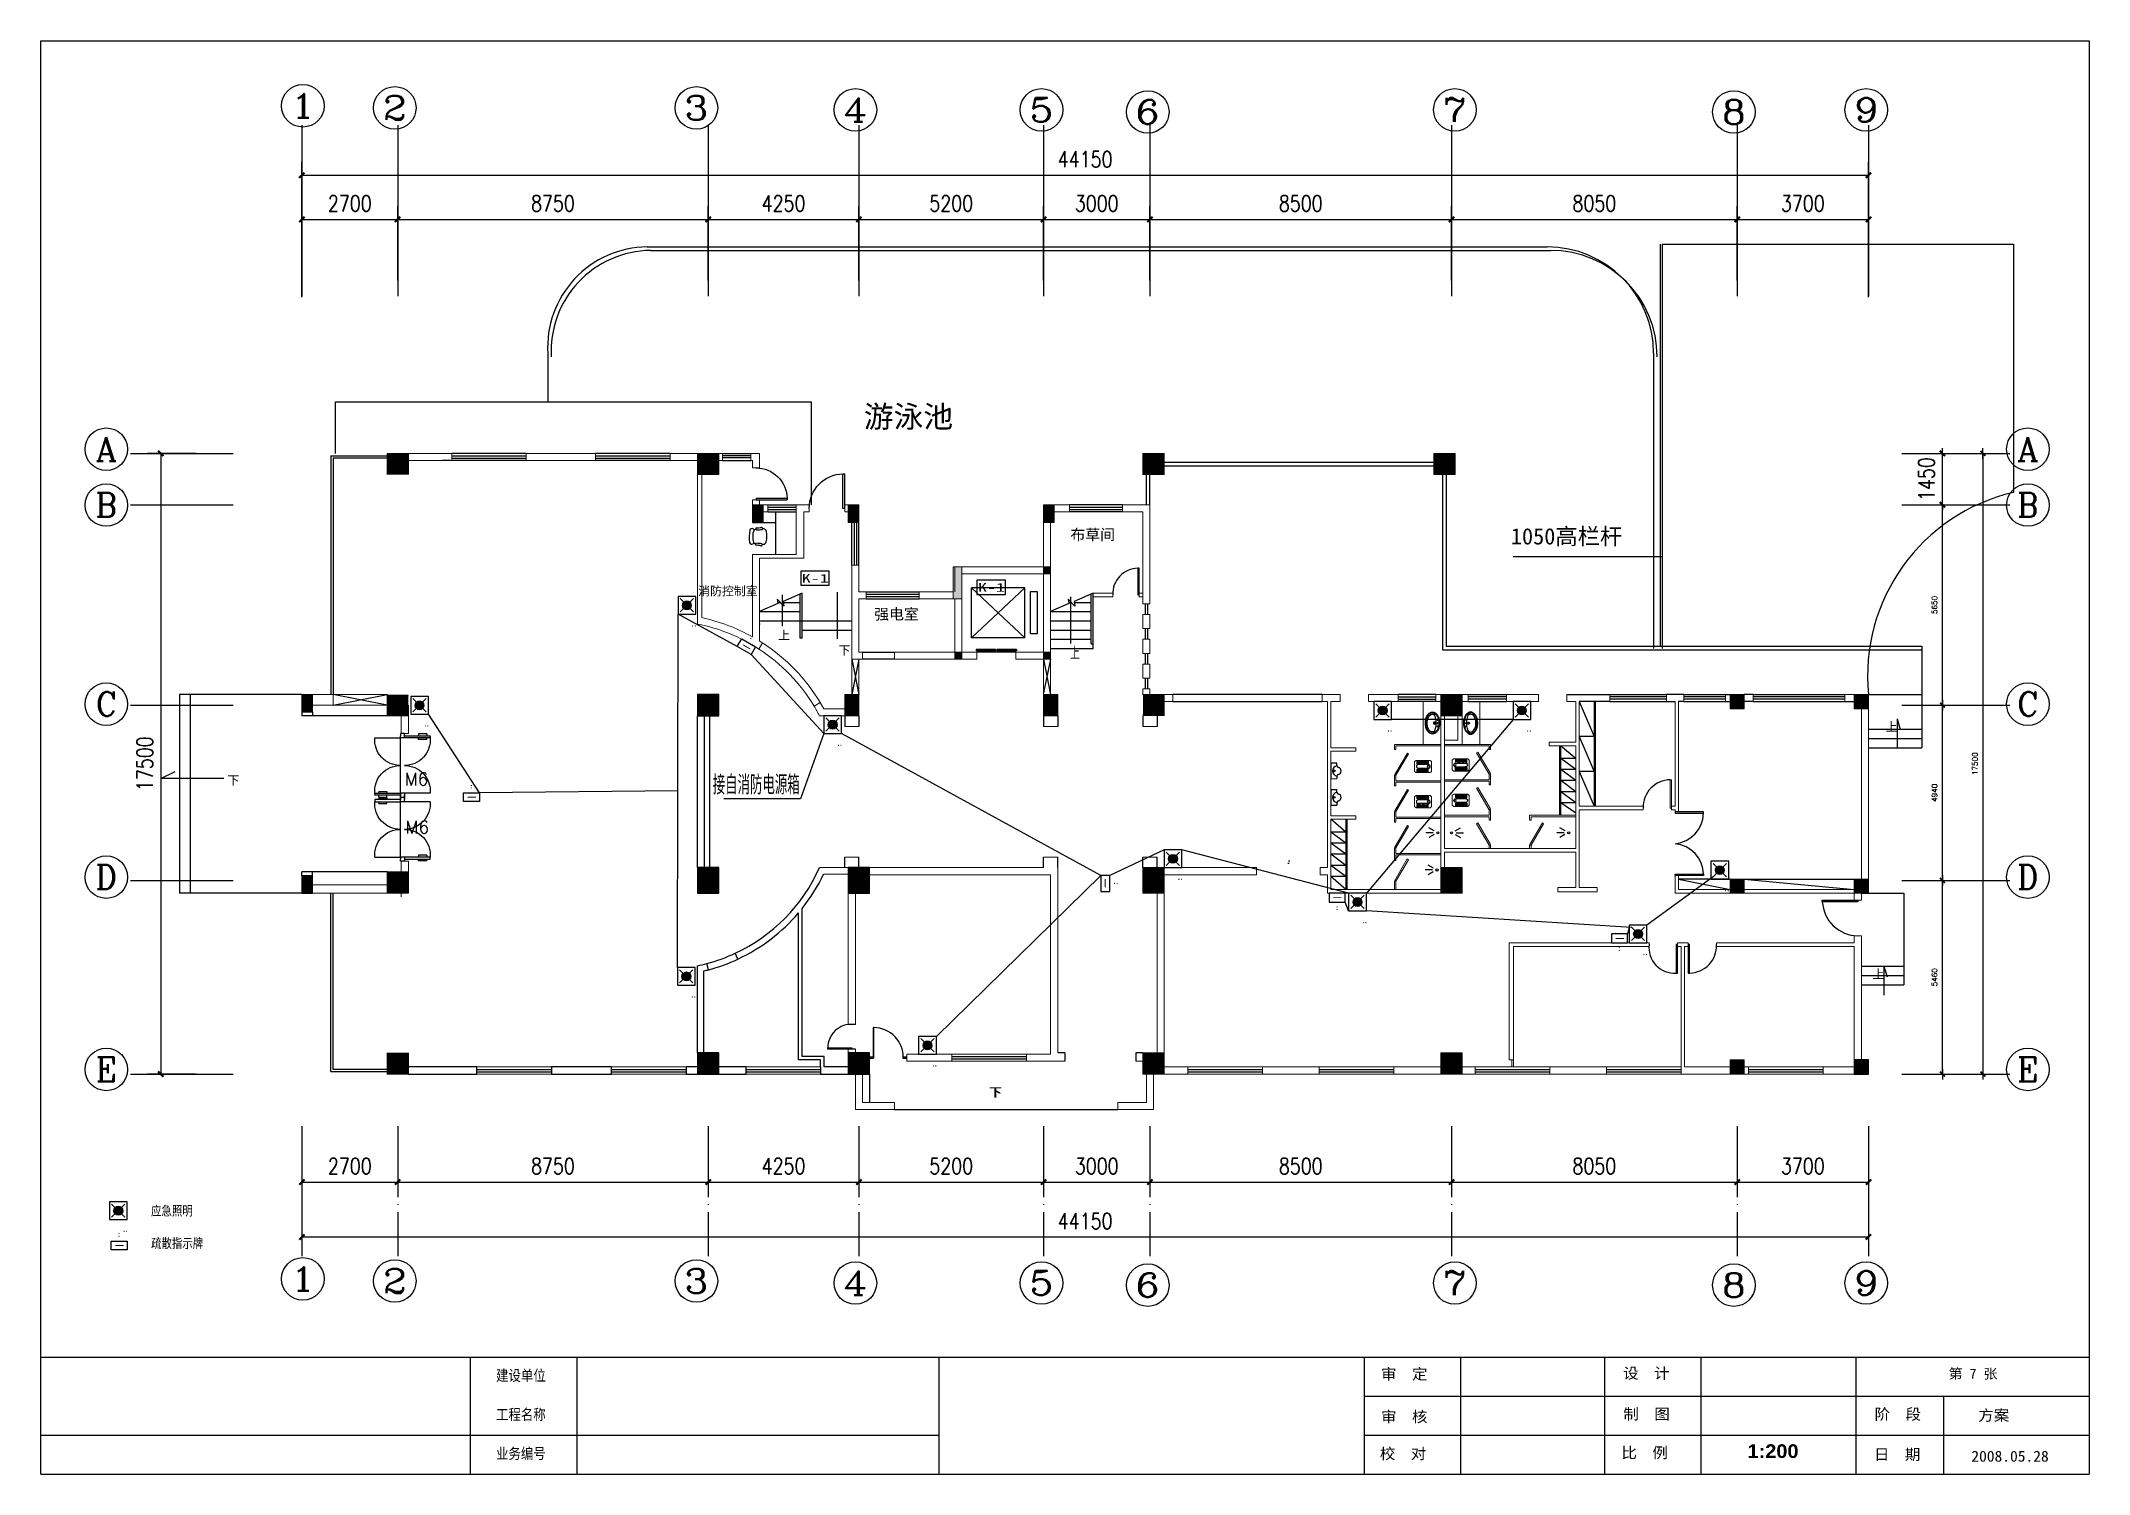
# Model space of a CAD drawing. Extents: x 1487452 to 1619693, y 165319 to 350168.
# Drawn here: x 1561972 to 1619693, y 188551 to 228955 of the extents above; entities that cross this region are included whole.
import ezdxf
from ezdxf.enums import TextEntityAlignment as Align

# ---------------------------------------------------------------- set-up
doc = ezdxf.new("R2010")
doc.units = 0
doc.header["$LTSCALE"] = 1000
doc.header["$MEASUREMENT"] = 0
doc.linetypes.add('DOTE', pattern=[2.42, 2, -0.2, 0.02, -0.2])
doc.layers.get('0').update_dxf_attribs({"linetype": 'CONTINUOUS'})
doc.layers.get('Defpoints').update_dxf_attribs({"linetype": 'CONTINUOUS'})
for name, color, linetype in [('2', 6, 'CONTINUOUS'), ('AXIS', 3, 'CONTINUOUS'), ('AXIS_TEXT', 7, 'CONTINUOUS'), ('COLUMN', 9, 'CONTINUOUS'), ('Dim3', 30, 'CONTINUOUS'), ('DIME', 3, 'CONTINUOUS'), ('DOTE', 1, 'DOTE'), ('EQUIP', 3, 'CONTINUOUS'), ('FUR', 4, 'CONTINUOUS'), ('G', 4, 'CONTINUOUS'), ('WALL', 4, 'CONTINUOUS')]:
    doc.layers.add(name, color=color, linetype=linetype)
doc.styles.add('_TCH_AXIS', font='COMPLEX', dxfattribs={"bigfont": 'GBCBIG'})
doc.styles.add('_TCH_DIM', font='SIMPLEX', dxfattribs={"bigfont": 'GBCBIG'})
doc.styles.add('DIM_FONT', font='SIMPLEX.shx', dxfattribs={"width": 0.8})
doc.styles.add('SANSSERIFBOLD', font='sasb____.pfb')
doc.styles.add('常用字体', font='isocp.shx', dxfattribs={"width": 0.9, "bigfont": 'gbcbig.shx'})
doc.styles.add('黑体', font='SIMHEI.TTF')
doc.dimstyles.new('dimn', dxfattribs={"dimtxt": 150, "dimasz": 1, "dimexe": 250, "dimexo": 300, "dimgap": 150, "dimtad": 1, "dimdec": 0, "dimzin": 0, "dimdsep": 46, "dimtxsty": '_TCH_DIM', "dimblk": '_dimx', "dimcen": 0.09, "dimclrd": 3, "dimclre": 3, "dimclrt": 2, "dimadec": 1, "dimazin": 2, "dimtfac": 1, "dimtdec": 0, "dimtix": 1, "dimtmove": 2, "dimatfit": 3, "dimldrblk": 'ARCHTICK', "dimfxl": 1, "dimtolj": 1, "dimtzin": 0, "dimarcsym": 0})
doc.dimstyles.new('DIMN150', dxfattribs={"dimscale": 1.5, "dimtxt": 300, "dimasz": 100, "dimexe": 250, "dimexo": 300, "dimgap": 150, "dimtad": 1, "dimdec": 0, "dimzin": 0, "dimdsep": 46, "dimtxsty": 'DIM_FONT', "dimblk": 'ARCHTICK', "dimcen": 0.09, "dimclrt": 7, "dimazin": 2, "dimtfac": 1, "dimtdec": 0, "dimtix": 1, "dimtmove": 2, "dimatfit": 3, "dimldrblk": 'ARCHTICK', "dimfxl": 1, "dimtolj": 1, "dimtzin": 0, "dimarcsym": 0})

msp = doc.modelspace()

# ---------------------------------------------------------------- texts
at = {"lineweight": 13, "style": '_TCH_DIM'}
msp.add_text('上', height=357.4, dxfattribs=at).set_placement((1590978.3, 211516.3))
at = {"color": 2}
for s, height, style, width, p in [('建设单位', 307.19, '黑体', 0.834707, (1574799.4, 191083.4)), ('审  定', 307.19, '黑体', 1.043383, (1599737, 191125.1)), ('设  计', 307.19, '黑体', 1.043383, (1606559.1, 191148)), ('第 7 张', 276.47, '黑体', 1.043383, (1615735.8, 191159.8)), ('工程名称', 307.19, '黑体', 0.834707, (1574799.4, 189983.9)), ('审  核', 307.19, '黑体', 1.043383, (1599737, 189921.1)), ('制  图', 307.19, '黑体', 1.043383, (1606569.5, 189998.2)), ('阶  段', 307.19, '黑体', 1.043383, (1613647.3, 189993.1)), ('方案', 307.19, '黑体', 1.043383, (1616571.4, 189960.4)), ('业务编号', 307.19, '黑体', 0.834707, (1574799.4, 188884.5)), ('校  对', 307.19, '黑体', 1.043383, (1599705, 188881.6)), ('比  例', 307.19, '黑体', 1.043383, (1606515.1, 188907.4)), ('1:200', 385.77, 'SANSSERIFBOLD', 1.043383, (1610066.9, 188888.2)), ('日  期', 307.19, '黑体', 1.043383, (1613629.8, 188859.1)), ('2008.05.28', 307.19, '黑体', 1.043383, (1616376.3, 188808.4))]:
    msp.add_text(s, height=height, dxfattribs=dict(at, style=style, width=width)).set_placement(p, align=Align.BOTTOM_LEFT)
at = {"layer": 'AXIS_TEXT', "color": 2, "linetype": 'Continuous', "style": '_TCH_AXIS'}
for s, width, p, p2 in [('1', 2.333333, (1569012.8, 226787.7), (1569691.6, 226787.7)), ('2', 1.5, (1571604.4, 226729.5), (1572283.3, 226729.5)), ('3', 1.5, (1580104.4, 226729.5), (1580783.3, 226729.5)), ('4', 1.3125, (1584585.5, 226671.6), (1585264.3, 226671.6)), ('5', 1.5, (1589831.2, 226671.6), (1590510.1, 226671.6)), ('6', 1.5, (1592825.6, 226613.4), (1593504.4, 226613.4)), ('7', 1.5, (1601481.2, 226671.6), (1602160.1, 226671.6)), ('8', 1.5, (1609343.8, 226613.4), (1610022.7, 226613.4)), ('9', 1.5, (1613073.1, 226671.6), (1613751.9, 226671.6)), ('1', 2.333333, (1569012.8, 193713.5), (1569691.6, 193713.5)), ('2', 1.5, (1571604.4, 193655.3), (1572283.3, 193655.3)), ('3', 1.5, (1580104.4, 193655.3), (1580783.3, 193655.3)), ('4', 1.3125, (1584585.5, 193597.4), (1585264.3, 193597.4)), ('5', 1.5, (1589831.2, 193597.4), (1590510.1, 193597.4)), ('6', 1.5, (1592825.6, 193539.2), (1593504.4, 193539.2)), ('7', 1.5, (1601481.2, 193597.4), (1602160.1, 193597.4)), ('8', 1.5, (1609343.8, 193539.2), (1610022.7, 193539.2)), ('9', 1.5, (1613073.1, 193597.4), (1613751.9, 193597.4))]:
    msp.add_text(s, height=678.8, dxfattribs=dict(at, width=width)).set_placement(p, p2, align=Align.FIT)
for tag, width, p, p2 in [('A', 1.031197, (1563513.9, 217108.1), (1564113.9, 217108.1)), ('A', 1.031197, (1617669, 217108.1), (1618269, 217108.1)), ('B', 1.091856, (1563513.9, 215534.5), (1564113.9, 215534.5)), ('B', 1.091856, (1617669, 215534.5), (1618269, 215534.5)), ('C', 1.237437, (1563513.9, 209921.1), (1564113.9, 209921.1)), ('C', 1.237437, (1617669, 209921.1), (1618269, 209921.1)), ('D', 1.091856, (1563513.9, 205044.8), (1564113.9, 205044.8)), ('D', 1.091856, (1617669, 205044.8), (1618269, 205044.8)), ('E', 1.160097, (1563513.9, 199622.5), (1564113.9, 199622.5)), ('E', 1.160097, (1617669, 199622.5), (1618269, 199622.5))]:
    msp.add_attdef(tag, text='', height=678.8, dxfattribs=dict(at, width=width)).set_placement(p, p2, align=Align.FIT)
at = {"layer": 'Dim3', "color": 2, "ltscale": 0.4, "style": '黑体'}
for s, height, p in [('游泳池', 614.4, (1585164.3, 218364.9)), ('消防控制室', 245.76, (1580493.1, 213444.5)), ('强电室', 307.2, (1585455.3, 212795.9))]:
    msp.add_text(s, height=height, dxfattribs=at).set_placement(p, align=Align.MIDDLE_LEFT)
at = {"layer": 'Dim3', "color": 251, "ltscale": 0.4, "style": '黑体'}
msp.add_text('1050高栏杆', height=460.8, dxfattribs=at).set_placement((1603398.3, 214989.2), align=Align.MIDDLE_LEFT)
at = {"layer": 'Dim3', "color": 2, "ltscale": 0.4, "style": '黑体'}
for s, height, p in [('上', 245.8, (1582749, 212074.5)), ('下', 245.8, (1584449.6, 211649.7)), ('上', 245.8, (1613959.3, 209494.1)), ('下', 249.6, (1567223, 207983.9)), ('上', 245.8, (1613590.7, 202521.3))]:
    msp.add_text(s, height=height, dxfattribs=at).set_placement(p)
at = {"layer": 'Dim3', "color": 251, "ltscale": 0.4, "style": '_TCH_DIM'}
for p in [(1572218.3, 207966.5), (1572242.2, 206611.6)]:
    msp.add_text('M6', height=357.45, dxfattribs=at).set_placement(p)
at = {"layer": 'Dim3', "color": 2, "ltscale": 0.4, "style": '黑体', "width": 1.428998, "flags": 8}
for p, p2 in [((1583412.8, 213682.2), (1584174.7, 213682.2)), ((1588379, 213425.7), (1589140.9, 213425.7))]:
    msp.add_attdef('K-1', text='K-1', height=245.76, dxfattribs=at).set_placement(p, p2, align=Align.FIT)
at = {"layer": 'WALL', "color": 2, "linetype": 'Continuous', "style": '黑体'}
msp.add_text('布草间', height=307.2, dxfattribs=at).set_placement((1590984.7, 215038.1), align=Align.MIDDLE_LEFT)
at = {"layer": 'WALL', "color": 2}
for s, height, style, width, p in [('接自消防电源箱', 540.07, '常用字体', 0.9, (1580905.4, 207711.2)), ('应急照明', 270.04, '黑体', 0.8, (1565072.6, 195839.3)), ('疏散指示牌', 270.04, '黑体', 0.8, (1565072.6, 194923.5))]:
    msp.add_text(s, height=height, dxfattribs=dict(at, style=style, width=width)).set_placement(p)
at = {"layer": 'WALL', "color": 0, "linetype": 'Continuous', "style": '黑体'}
for p in [(1588693.3, 199185.8), (1588723.3, 199185.8)]:
    msp.add_text('下', height=245.8, dxfattribs=at).set_placement(p)

# ---------------------------------------------------------------- blocks, each defined once
blk = doc.blocks.new('_ArchTick')
at = {"color": 0, "linetype": 'ByBlock', "const_width": 0.4}
blk.add_lwpolyline([(-0.5, -0.5), (0.5, 0.5)], dxfattribs=at)
blk = doc.blocks.new('*D164')
at = {"layer": 'AXIS', "color": 0, "linetype": 'Continuous', "lineweight": -2, "transparency": 16777216}
for p, q in [((1569326, 197909), (1569326, 196408)), ((1572026, 197909), (1572026, 196408)), ((1569326, 196783), (1572026, 196783))]:
    blk.add_line(p, q, dxfattribs=at)
at = {"layer": 'Defpoints', "color": 0, "linetype": 'Continuous', "transparency": 16777216}
for p in [(1569326, 198359), (1572026, 198359), (1572026, 196783)]:
    blk.add_point(p, dxfattribs=at)
at = {"layer": 'AXIS', "color": 0, "linetype": 'Continuous', "lineweight": -2, "transparency": 16777216, "xscale": 150, "yscale": 150, "zscale": 150, "rotation": 180}
blk.add_blockref('_ArchTick', (1569326, 196783), dxfattribs=at)
at = {"layer": 'AXIS', "color": 0, "linetype": 'Continuous', "lineweight": -2, "transparency": 16777216, "xscale": 150, "yscale": 150, "zscale": 150}
blk.add_blockref('_ArchTick', (1572026, 196783), dxfattribs=at)
at = {"layer": 'AXIS', "color": 2, "linetype": 'Continuous', "transparency": 16777216, "insert": (1570676, 197233), "char_height": 450, "attachment_point": 5, "style": 'DIM_FONT'}
blk.add_mtext('\\A1;2700', dxfattribs=at)
blk = doc.blocks.new('*D165')
at = {"layer": 'AXIS', "color": 0, "linetype": 'Continuous', "lineweight": -2, "transparency": 16777216}
for p, q in [((1572026, 197909), (1572026, 196408)), ((1580776, 197909), (1580776, 196408)), ((1572026, 196783), (1580776, 196783))]:
    blk.add_line(p, q, dxfattribs=at)
at = {"layer": 'Defpoints', "color": 0, "linetype": 'Continuous', "transparency": 16777216}
for p in [(1572026, 198359), (1580776, 198359), (1580776, 196783)]:
    blk.add_point(p, dxfattribs=at)
at = {"layer": 'AXIS', "color": 0, "linetype": 'Continuous', "lineweight": -2, "transparency": 16777216, "xscale": 150, "yscale": 150, "zscale": 150, "rotation": 180}
blk.add_blockref('_ArchTick', (1572026, 196783), dxfattribs=at)
at = {"layer": 'AXIS', "color": 0, "linetype": 'Continuous', "lineweight": -2, "transparency": 16777216, "xscale": 150, "yscale": 150, "zscale": 150}
blk.add_blockref('_ArchTick', (1580776, 196783), dxfattribs=at)
at = {"layer": 'AXIS', "color": 2, "linetype": 'Continuous', "transparency": 16777216, "insert": (1576401, 197233), "char_height": 450, "attachment_point": 5, "style": 'DIM_FONT'}
blk.add_mtext('\\A1;8750', dxfattribs=at)
blk = doc.blocks.new('*D166')
at = {"layer": 'AXIS', "color": 0, "linetype": 'Continuous', "lineweight": -2, "transparency": 16777216}
for p, q in [((1580776, 197909), (1580776, 196408)), ((1585026, 197909), (1585026, 196408)), ((1580776, 196783), (1585026, 196783))]:
    blk.add_line(p, q, dxfattribs=at)
at = {"layer": 'Defpoints', "color": 0, "linetype": 'Continuous', "transparency": 16777216}
for p in [(1580776, 198359), (1585026, 198359), (1585026, 196783)]:
    blk.add_point(p, dxfattribs=at)
at = {"layer": 'AXIS', "color": 0, "linetype": 'Continuous', "lineweight": -2, "transparency": 16777216, "xscale": 150, "yscale": 150, "zscale": 150, "rotation": 180}
blk.add_blockref('_ArchTick', (1580776, 196783), dxfattribs=at)
at = {"layer": 'AXIS', "color": 0, "linetype": 'Continuous', "lineweight": -2, "transparency": 16777216, "xscale": 150, "yscale": 150, "zscale": 150}
blk.add_blockref('_ArchTick', (1585026, 196783), dxfattribs=at)
at = {"layer": 'AXIS', "color": 2, "linetype": 'Continuous', "transparency": 16777216, "insert": (1582901, 197233), "char_height": 450, "attachment_point": 5, "style": 'DIM_FONT'}
blk.add_mtext('\\A1;4250', dxfattribs=at)
blk = doc.blocks.new('*D167')
at = {"layer": 'AXIS', "color": 0, "linetype": 'Continuous', "lineweight": -2, "transparency": 16777216}
for p, q in [((1585026, 197909), (1585026, 196408)), ((1590226, 197909), (1590226, 196408)), ((1585026, 196783), (1590226, 196783))]:
    blk.add_line(p, q, dxfattribs=at)
at = {"layer": 'Defpoints', "color": 0, "linetype": 'Continuous', "transparency": 16777216}
for p in [(1585026, 198359), (1590226, 198359), (1590226, 196783)]:
    blk.add_point(p, dxfattribs=at)
at = {"layer": 'AXIS', "color": 0, "linetype": 'Continuous', "lineweight": -2, "transparency": 16777216, "xscale": 150, "yscale": 150, "zscale": 150, "rotation": 180}
blk.add_blockref('_ArchTick', (1585026, 196783), dxfattribs=at)
at = {"layer": 'AXIS', "color": 0, "linetype": 'Continuous', "lineweight": -2, "transparency": 16777216, "xscale": 150, "yscale": 150, "zscale": 150}
blk.add_blockref('_ArchTick', (1590226, 196783), dxfattribs=at)
at = {"layer": 'AXIS', "color": 2, "linetype": 'Continuous', "transparency": 16777216, "insert": (1587626, 197233), "char_height": 450, "attachment_point": 5, "style": 'DIM_FONT'}
blk.add_mtext('\\A1;5200', dxfattribs=at)
blk = doc.blocks.new('*D168')
at = {"layer": 'AXIS', "color": 0, "linetype": 'Continuous', "lineweight": -2, "transparency": 16777216}
for p, q in [((1590226, 197909), (1590226, 196408)), ((1593226, 197909), (1593226, 196408)), ((1590226, 196783), (1593226, 196783))]:
    blk.add_line(p, q, dxfattribs=at)
at = {"layer": 'Defpoints', "color": 0, "linetype": 'Continuous', "transparency": 16777216}
for p in [(1590226, 198359), (1593226, 198359), (1593226, 196783)]:
    blk.add_point(p, dxfattribs=at)
at = {"layer": 'AXIS', "color": 0, "linetype": 'Continuous', "lineweight": -2, "transparency": 16777216, "xscale": 150, "yscale": 150, "zscale": 150, "rotation": 180}
blk.add_blockref('_ArchTick', (1590226, 196783), dxfattribs=at)
at = {"layer": 'AXIS', "color": 0, "linetype": 'Continuous', "lineweight": -2, "transparency": 16777216, "xscale": 150, "yscale": 150, "zscale": 150}
blk.add_blockref('_ArchTick', (1593226, 196783), dxfattribs=at)
at = {"layer": 'AXIS', "color": 2, "linetype": 'Continuous', "transparency": 16777216, "insert": (1591726, 197233), "char_height": 450, "attachment_point": 5, "style": 'DIM_FONT'}
blk.add_mtext('\\A1;3000', dxfattribs=at)
blk = doc.blocks.new('*D169')
at = {"layer": 'AXIS', "color": 0, "linetype": 'Continuous', "lineweight": -2, "transparency": 16777216}
for p, q in [((1593226, 197909), (1593226, 196408)), ((1601726, 197909), (1601726, 196408)), ((1593226, 196783), (1601726, 196783))]:
    blk.add_line(p, q, dxfattribs=at)
at = {"layer": 'Defpoints', "color": 0, "linetype": 'Continuous', "transparency": 16777216}
for p in [(1593226, 198359), (1601726, 198359), (1601726, 196783)]:
    blk.add_point(p, dxfattribs=at)
at = {"layer": 'AXIS', "color": 0, "linetype": 'Continuous', "lineweight": -2, "transparency": 16777216, "xscale": 150, "yscale": 150, "zscale": 150, "rotation": 180}
blk.add_blockref('_ArchTick', (1593226, 196783), dxfattribs=at)
at = {"layer": 'AXIS', "color": 0, "linetype": 'Continuous', "lineweight": -2, "transparency": 16777216, "xscale": 150, "yscale": 150, "zscale": 150}
blk.add_blockref('_ArchTick', (1601726, 196783), dxfattribs=at)
at = {"layer": 'AXIS', "color": 2, "linetype": 'Continuous', "transparency": 16777216, "insert": (1597476, 197233), "char_height": 450, "attachment_point": 5, "style": 'DIM_FONT'}
blk.add_mtext('\\A1;8500', dxfattribs=at)
blk = doc.blocks.new('*D170')
at = {"layer": 'AXIS', "color": 0, "linetype": 'Continuous', "lineweight": -2, "transparency": 16777216}
for p, q in [((1601726, 197909), (1601726, 196408)), ((1609776, 197909), (1609776, 196408)), ((1601726, 196783), (1609776, 196783))]:
    blk.add_line(p, q, dxfattribs=at)
at = {"layer": 'Defpoints', "color": 0, "linetype": 'Continuous', "transparency": 16777216}
for p in [(1601726, 198359), (1609776, 198359), (1609776, 196783)]:
    blk.add_point(p, dxfattribs=at)
at = {"layer": 'AXIS', "color": 0, "linetype": 'Continuous', "lineweight": -2, "transparency": 16777216, "xscale": 150, "yscale": 150, "zscale": 150, "rotation": 180}
blk.add_blockref('_ArchTick', (1601726, 196783), dxfattribs=at)
at = {"layer": 'AXIS', "color": 0, "linetype": 'Continuous', "lineweight": -2, "transparency": 16777216, "xscale": 150, "yscale": 150, "zscale": 150}
blk.add_blockref('_ArchTick', (1609776, 196783), dxfattribs=at)
at = {"layer": 'AXIS', "color": 2, "linetype": 'Continuous', "transparency": 16777216, "insert": (1605751, 197233), "char_height": 450, "attachment_point": 5, "style": 'DIM_FONT'}
blk.add_mtext('\\A1;8050', dxfattribs=at)
blk = doc.blocks.new('*D171')
at = {"layer": 'AXIS', "color": 0, "linetype": 'Continuous', "lineweight": -2, "transparency": 16777216}
for p, q in [((1609776, 197909), (1609776, 196408)), ((1613476, 197909), (1613476, 196408)), ((1609776, 196783), (1613476, 196783))]:
    blk.add_line(p, q, dxfattribs=at)
at = {"layer": 'Defpoints', "color": 0, "linetype": 'Continuous', "transparency": 16777216}
for p in [(1609776, 198359), (1613476, 198359), (1613476, 196783)]:
    blk.add_point(p, dxfattribs=at)
at = {"layer": 'AXIS', "color": 0, "linetype": 'Continuous', "lineweight": -2, "transparency": 16777216, "xscale": 150, "yscale": 150, "zscale": 150, "rotation": 180}
blk.add_blockref('_ArchTick', (1609776, 196783), dxfattribs=at)
at = {"layer": 'AXIS', "color": 0, "linetype": 'Continuous', "lineweight": -2, "transparency": 16777216, "xscale": 150, "yscale": 150, "zscale": 150}
blk.add_blockref('_ArchTick', (1613476, 196783), dxfattribs=at)
at = {"layer": 'AXIS', "color": 2, "linetype": 'Continuous', "transparency": 16777216, "insert": (1611626, 197233), "char_height": 450, "attachment_point": 5, "style": 'DIM_FONT'}
blk.add_mtext('\\A1;3700', dxfattribs=at)
blk = doc.blocks.new('*D172')
at = {"layer": 'AXIS', "color": 0, "linetype": 'Continuous', "lineweight": -2, "transparency": 16777216}
for p, q in [((1569326, 197909), (1569326, 194859)), ((1613476, 197909), (1613476, 194859)), ((1613476, 195234), (1569326, 195234))]:
    blk.add_line(p, q, dxfattribs=at)
at = {"layer": 'Defpoints', "color": 0, "linetype": 'Continuous', "transparency": 16777216}
for p in [(1569326, 198359), (1613476, 198359), (1569326, 195234)]:
    blk.add_point(p, dxfattribs=at)
at = {"layer": 'AXIS', "color": 0, "linetype": 'Continuous', "lineweight": -2, "transparency": 16777216, "xscale": 150, "yscale": 150, "zscale": 150, "rotation": 180}
blk.add_blockref('_ArchTick', (1569326, 195234), dxfattribs=at)
at = {"layer": 'AXIS', "color": 0, "linetype": 'Continuous', "lineweight": -2, "transparency": 16777216, "xscale": 150, "yscale": 150, "zscale": 150}
blk.add_blockref('_ArchTick', (1613476, 195234), dxfattribs=at)
at = {"layer": 'AXIS', "color": 2, "linetype": 'Continuous', "transparency": 16777216, "insert": (1591401, 195684), "char_height": 450, "attachment_point": 5, "style": 'DIM_FONT'}
blk.add_mtext('\\A1;44150', dxfattribs=at)
blk = doc.blocks.new('*D173')
at = {"layer": 'AXIS', "color": 0, "linetype": 'Continuous', "lineweight": -2, "transparency": 16777216}
for p, q in [((1566344, 217327), (1564974, 217327)), ((1565349, 217327), (1565349, 199827)), ((1566344, 199827), (1564974, 199827))]:
    blk.add_line(p, q, dxfattribs=at)
at = {"layer": 'Defpoints', "color": 0, "linetype": 'Continuous', "transparency": 16777216}
for p in [(1566794, 217327), (1565349, 199827), (1566794, 199827)]:
    blk.add_point(p, dxfattribs=at)
at = {"layer": 'AXIS', "color": 0, "linetype": 'Continuous', "lineweight": -2, "transparency": 16777216, "xscale": 150, "yscale": 150, "zscale": 150}
for p, rotation in [((1565349, 217327), 90), ((1565349, 199827), 270)]:
    blk.add_blockref('_ArchTick', p, dxfattribs=dict(at, rotation=rotation))
at = {"layer": 'AXIS', "color": 2, "linetype": 'Continuous', "transparency": 16777216, "insert": (1564899, 208577), "char_height": 450, "attachment_point": 5, "rotation": 90, "style": 'DIM_FONT'}
blk.add_mtext('\\A1;17500', dxfattribs=at)
blk = doc.blocks.new('_dimx')
blk.add_line((-150, 0), (150, 0))
at = {"const_width": 50}
blk.add_lwpolyline([(-70, -70), (70, 70)], dxfattribs=at)
blk = doc.blocks.new('*D177')
at = {"layer": 'AXIS', "color": 0, "linetype": 'Continuous', "lineweight": -2, "transparency": 16777216}
for p, q in [((1614864, 217327), (1615937, 217327)), ((1615562, 217327), (1615562, 217477)), ((1615562, 215877), (1615562, 217327)), ((1614864, 215877), (1615937, 215877)), ((1615562, 215877), (1615562, 215727))]:
    blk.add_line(p, q, dxfattribs=at)
at = {"layer": 'Defpoints', "color": 0, "linetype": 'Continuous', "transparency": 16777216}
for p in [(1614414, 217327), (1615562, 217327), (1614414, 215877)]:
    blk.add_point(p, dxfattribs=at)
at = {"layer": 'AXIS', "color": 0, "linetype": 'Continuous', "lineweight": -2, "transparency": 16777216, "xscale": 150, "yscale": 150, "zscale": 150}
for p, rotation in [((1615562, 217327), 270), ((1615562, 215877), 90)]:
    blk.add_blockref('_ArchTick', p, dxfattribs=dict(at, rotation=rotation))
at = {"layer": 'AXIS', "color": 2, "linetype": 'Continuous', "transparency": 16777216, "insert": (1615112, 216602), "char_height": 450, "attachment_point": 5, "rotation": 90, "style": 'DIM_FONT'}
blk.add_mtext('\\A1;1450', dxfattribs=at)
blk = doc.blocks.new('*D178')
at = {"layer": 'Defpoints', "color": 0, "ltscale": 0.4, "transparency": 16777216}
for p in [(1614714, 217327), (1614714, 199827), (1616702, 199827)]:
    blk.add_point(p, dxfattribs=at)
at = {"layer": 'Dim3', "color": 3, "lineweight": -2, "ltscale": 0.4, "transparency": 16777216}
for p, q in [((1615014, 217327), (1616952, 217327)), ((1616702, 217326), (1616702, 199828)), ((1615014, 199827), (1616952, 199827))]:
    blk.add_line(p, q, dxfattribs=at)
for p, rotation in [((1616702, 217327), 90), ((1616702, 199827), 270)]:
    blk.add_blockref('_dimx', p, dxfattribs=dict(at, rotation=rotation))
at = {"layer": 'Dim3', "color": 2, "ltscale": 0.4, "transparency": 16777216, "insert": (1616477, 208577), "char_height": 150, "attachment_point": 5, "rotation": 90, "style": '_TCH_DIM'}
blk.add_mtext('\\A1;17500', dxfattribs=at)
blk = doc.blocks.new('*D179')
at = {"layer": 'AXIS', "color": 0, "linetype": 'Continuous', "lineweight": -2, "transparency": 16777216}
for p, q in [((1569326, 222206), (1569326, 224299)), ((1572026, 222206), (1572026, 224299)), ((1569326, 223924), (1572026, 223924))]:
    blk.add_line(p, q, dxfattribs=at)
at = {"layer": 'Defpoints', "color": 0, "linetype": 'Continuous', "transparency": 16777216}
for p in [(1572026, 223924), (1569326, 221756), (1572026, 221756)]:
    blk.add_point(p, dxfattribs=at)
at = {"layer": 'AXIS', "color": 0, "linetype": 'Continuous', "lineweight": -2, "transparency": 16777216, "xscale": 150, "yscale": 150, "zscale": 150, "rotation": 180}
blk.add_blockref('_ArchTick', (1569326, 223924), dxfattribs=at)
at = {"layer": 'AXIS', "color": 0, "linetype": 'Continuous', "lineweight": -2, "transparency": 16777216, "xscale": 150, "yscale": 150, "zscale": 150}
blk.add_blockref('_ArchTick', (1572026, 223924), dxfattribs=at)
at = {"layer": 'AXIS', "color": 2, "linetype": 'Continuous', "transparency": 16777216, "insert": (1570676, 224374), "char_height": 450, "attachment_point": 5, "style": 'DIM_FONT'}
blk.add_mtext('\\A1;2700', dxfattribs=at)
blk = doc.blocks.new('*D180')
at = {"layer": 'AXIS', "color": 0, "linetype": 'Continuous', "lineweight": -2, "transparency": 16777216}
for p, q in [((1572026, 222206), (1572026, 224299)), ((1580776, 222206), (1580776, 224299)), ((1572026, 223924), (1580776, 223924))]:
    blk.add_line(p, q, dxfattribs=at)
at = {"layer": 'Defpoints', "color": 0, "linetype": 'Continuous', "transparency": 16777216}
for p in [(1580776, 223924), (1572026, 221756), (1580776, 221756)]:
    blk.add_point(p, dxfattribs=at)
at = {"layer": 'AXIS', "color": 0, "linetype": 'Continuous', "lineweight": -2, "transparency": 16777216, "xscale": 150, "yscale": 150, "zscale": 150, "rotation": 180}
blk.add_blockref('_ArchTick', (1572026, 223924), dxfattribs=at)
at = {"layer": 'AXIS', "color": 0, "linetype": 'Continuous', "lineweight": -2, "transparency": 16777216, "xscale": 150, "yscale": 150, "zscale": 150}
blk.add_blockref('_ArchTick', (1580776, 223924), dxfattribs=at)
at = {"layer": 'AXIS', "color": 2, "linetype": 'Continuous', "transparency": 16777216, "insert": (1576401, 224374), "char_height": 450, "attachment_point": 5, "style": 'DIM_FONT'}
blk.add_mtext('\\A1;8750', dxfattribs=at)
blk = doc.blocks.new('*D181')
at = {"layer": 'AXIS', "color": 0, "linetype": 'Continuous', "lineweight": -2, "transparency": 16777216}
for p, q in [((1580776, 222206), (1580776, 224299)), ((1585026, 222206), (1585026, 224299)), ((1580776, 223924), (1585026, 223924))]:
    blk.add_line(p, q, dxfattribs=at)
at = {"layer": 'Defpoints', "color": 0, "linetype": 'Continuous', "transparency": 16777216}
for p in [(1585026, 223924), (1580776, 221756), (1585026, 221756)]:
    blk.add_point(p, dxfattribs=at)
at = {"layer": 'AXIS', "color": 0, "linetype": 'Continuous', "lineweight": -2, "transparency": 16777216, "xscale": 150, "yscale": 150, "zscale": 150, "rotation": 180}
blk.add_blockref('_ArchTick', (1580776, 223924), dxfattribs=at)
at = {"layer": 'AXIS', "color": 0, "linetype": 'Continuous', "lineweight": -2, "transparency": 16777216, "xscale": 150, "yscale": 150, "zscale": 150}
blk.add_blockref('_ArchTick', (1585026, 223924), dxfattribs=at)
at = {"layer": 'AXIS', "color": 2, "linetype": 'Continuous', "transparency": 16777216, "insert": (1582901, 224374), "char_height": 450, "attachment_point": 5, "style": 'DIM_FONT'}
blk.add_mtext('\\A1;4250', dxfattribs=at)
blk = doc.blocks.new('*D182')
at = {"layer": 'AXIS', "color": 0, "linetype": 'Continuous', "lineweight": -2, "transparency": 16777216}
for p, q in [((1585026, 222206), (1585026, 224299)), ((1590226, 222206), (1590226, 224299)), ((1585026, 223924), (1590226, 223924))]:
    blk.add_line(p, q, dxfattribs=at)
at = {"layer": 'Defpoints', "color": 0, "linetype": 'Continuous', "transparency": 16777216}
for p in [(1590226, 223924), (1585026, 221756), (1590226, 221756)]:
    blk.add_point(p, dxfattribs=at)
at = {"layer": 'AXIS', "color": 0, "linetype": 'Continuous', "lineweight": -2, "transparency": 16777216, "xscale": 150, "yscale": 150, "zscale": 150, "rotation": 180}
blk.add_blockref('_ArchTick', (1585026, 223924), dxfattribs=at)
at = {"layer": 'AXIS', "color": 0, "linetype": 'Continuous', "lineweight": -2, "transparency": 16777216, "xscale": 150, "yscale": 150, "zscale": 150}
blk.add_blockref('_ArchTick', (1590226, 223924), dxfattribs=at)
at = {"layer": 'AXIS', "color": 2, "linetype": 'Continuous', "transparency": 16777216, "insert": (1587626, 224374), "char_height": 450, "attachment_point": 5, "style": 'DIM_FONT'}
blk.add_mtext('\\A1;5200', dxfattribs=at)
blk = doc.blocks.new('*D183')
at = {"layer": 'AXIS', "color": 0, "linetype": 'Continuous', "lineweight": -2, "transparency": 16777216}
for p, q in [((1590226, 222206), (1590226, 224299)), ((1593226, 222206), (1593226, 224299)), ((1590226, 223924), (1593226, 223924))]:
    blk.add_line(p, q, dxfattribs=at)
at = {"layer": 'Defpoints', "color": 0, "linetype": 'Continuous', "transparency": 16777216}
for p in [(1593226, 223924), (1590226, 221756), (1593226, 221756)]:
    blk.add_point(p, dxfattribs=at)
at = {"layer": 'AXIS', "color": 0, "linetype": 'Continuous', "lineweight": -2, "transparency": 16777216, "xscale": 150, "yscale": 150, "zscale": 150, "rotation": 180}
blk.add_blockref('_ArchTick', (1590226, 223924), dxfattribs=at)
at = {"layer": 'AXIS', "color": 0, "linetype": 'Continuous', "lineweight": -2, "transparency": 16777216, "xscale": 150, "yscale": 150, "zscale": 150}
blk.add_blockref('_ArchTick', (1593226, 223924), dxfattribs=at)
at = {"layer": 'AXIS', "color": 2, "linetype": 'Continuous', "transparency": 16777216, "insert": (1591726, 224374), "char_height": 450, "attachment_point": 5, "style": 'DIM_FONT'}
blk.add_mtext('\\A1;3000', dxfattribs=at)
blk = doc.blocks.new('*D184')
at = {"layer": 'AXIS', "color": 0, "linetype": 'Continuous', "lineweight": -2, "transparency": 16777216}
for p, q in [((1593226, 222206), (1593226, 224299)), ((1601726, 222206), (1601726, 224299)), ((1593226, 223924), (1601726, 223924))]:
    blk.add_line(p, q, dxfattribs=at)
at = {"layer": 'Defpoints', "color": 0, "linetype": 'Continuous', "transparency": 16777216}
for p in [(1601726, 223924), (1593226, 221756), (1601726, 221756)]:
    blk.add_point(p, dxfattribs=at)
at = {"layer": 'AXIS', "color": 0, "linetype": 'Continuous', "lineweight": -2, "transparency": 16777216, "xscale": 150, "yscale": 150, "zscale": 150, "rotation": 180}
blk.add_blockref('_ArchTick', (1593226, 223924), dxfattribs=at)
at = {"layer": 'AXIS', "color": 0, "linetype": 'Continuous', "lineweight": -2, "transparency": 16777216, "xscale": 150, "yscale": 150, "zscale": 150}
blk.add_blockref('_ArchTick', (1601726, 223924), dxfattribs=at)
at = {"layer": 'AXIS', "color": 2, "linetype": 'Continuous', "transparency": 16777216, "insert": (1597476, 224374), "char_height": 450, "attachment_point": 5, "style": 'DIM_FONT'}
blk.add_mtext('\\A1;8500', dxfattribs=at)
blk = doc.blocks.new('*D185')
at = {"layer": 'AXIS', "color": 0, "linetype": 'Continuous', "lineweight": -2, "transparency": 16777216}
for p, q in [((1601726, 222206), (1601726, 224299)), ((1609776, 222206), (1609776, 224299)), ((1601726, 223924), (1609776, 223924))]:
    blk.add_line(p, q, dxfattribs=at)
at = {"layer": 'Defpoints', "color": 0, "linetype": 'Continuous', "transparency": 16777216}
for p in [(1609776, 223924), (1601726, 221756), (1609776, 221756)]:
    blk.add_point(p, dxfattribs=at)
at = {"layer": 'AXIS', "color": 0, "linetype": 'Continuous', "lineweight": -2, "transparency": 16777216, "xscale": 150, "yscale": 150, "zscale": 150, "rotation": 180}
blk.add_blockref('_ArchTick', (1601726, 223924), dxfattribs=at)
at = {"layer": 'AXIS', "color": 0, "linetype": 'Continuous', "lineweight": -2, "transparency": 16777216, "xscale": 150, "yscale": 150, "zscale": 150}
blk.add_blockref('_ArchTick', (1609776, 223924), dxfattribs=at)
at = {"layer": 'AXIS', "color": 2, "linetype": 'Continuous', "transparency": 16777216, "insert": (1605751, 224374), "char_height": 450, "attachment_point": 5, "style": 'DIM_FONT'}
blk.add_mtext('\\A1;8050', dxfattribs=at)
blk = doc.blocks.new('*D186')
at = {"layer": 'AXIS', "color": 0, "linetype": 'Continuous', "lineweight": -2, "transparency": 16777216}
for p, q in [((1609776, 222206), (1609776, 224299)), ((1613476, 222206), (1613476, 224299)), ((1609776, 223924), (1613476, 223924))]:
    blk.add_line(p, q, dxfattribs=at)
at = {"layer": 'Defpoints', "color": 0, "linetype": 'Continuous', "transparency": 16777216}
for p in [(1613476, 223924), (1609776, 221756), (1613476, 221756)]:
    blk.add_point(p, dxfattribs=at)
at = {"layer": 'AXIS', "color": 0, "linetype": 'Continuous', "lineweight": -2, "transparency": 16777216, "xscale": 150, "yscale": 150, "zscale": 150, "rotation": 180}
blk.add_blockref('_ArchTick', (1609776, 223924), dxfattribs=at)
at = {"layer": 'AXIS', "color": 0, "linetype": 'Continuous', "lineweight": -2, "transparency": 16777216, "xscale": 150, "yscale": 150, "zscale": 150}
blk.add_blockref('_ArchTick', (1613476, 223924), dxfattribs=at)
at = {"layer": 'AXIS', "color": 2, "linetype": 'Continuous', "transparency": 16777216, "insert": (1611626, 224374), "char_height": 450, "attachment_point": 5, "style": 'DIM_FONT'}
blk.add_mtext('\\A1;3700', dxfattribs=at)
blk = doc.blocks.new('*D187')
at = {"layer": 'AXIS', "color": 0, "linetype": 'Continuous', "lineweight": -2, "transparency": 16777216}
for p, q in [((1569326, 221731), (1569326, 225544)), ((1569326, 225169), (1613476, 225169)), ((1613476, 221731), (1613476, 225544))]:
    blk.add_line(p, q, dxfattribs=at)
at = {"layer": 'Defpoints', "color": 0, "linetype": 'Continuous', "transparency": 16777216}
for p in [(1613476, 225169), (1569326, 221281), (1613476, 221281)]:
    blk.add_point(p, dxfattribs=at)
at = {"layer": 'AXIS', "color": 0, "linetype": 'Continuous', "lineweight": -2, "transparency": 16777216, "xscale": 150, "yscale": 150, "zscale": 150, "rotation": 180}
blk.add_blockref('_ArchTick', (1569326, 225169), dxfattribs=at)
at = {"layer": 'AXIS', "color": 0, "linetype": 'Continuous', "lineweight": -2, "transparency": 16777216, "xscale": 150, "yscale": 150, "zscale": 150}
blk.add_blockref('_ArchTick', (1613476, 225169), dxfattribs=at)
at = {"layer": 'AXIS', "color": 2, "linetype": 'Continuous', "transparency": 16777216, "insert": (1591401, 225619), "char_height": 450, "attachment_point": 5, "style": 'DIM_FONT'}
blk.add_mtext('\\A1;44150', dxfattribs=at)
blk = doc.blocks.new('ertdfg')
at = {"color": 250}
for p, q in [((542101, 176738), (542105, 176770)), ((542076, 176521), (542080, 176560))]:
    blk.add_line(p, q, dxfattribs=at)
for centre, radius, start, end in [((541662, 176726), 31.8, 130.68341, 198.91909), ((541044, 176605), 598, 357.35564, 10.6478), ((541662, 176708), 46.7, 87.05996, 116.88965), ((541665, 176734), 20.5, 7.79525, 91.54601), ((541754, 176780), 80, 96.32859, 178.16889), ((543510, 176816), 1837, 181.02957, 181.98002), ((540986, 176614), 711, 357.61892, 9.98048), ((541878, 176210), 663, 76.15737, 101.56891), ((542025, 176775), 80, 356.42742, 81.39769), ((542790, 176574), 711, 167.505, 179.86656), ((542116, 176724), 20.5, 85.93946, 169.69023), ((542118, 176698), 46.7, 60.59583, 90.42551), ((542731, 176568), 598, 166.83768, 180.12984), ((542119, 176716), 31.8, 338.56639, 46.80207), ((541668, 176583), 27, 192.65575, 252.94836), ((541670, 176591), 35.1, 252.94836, 294.38395), ((541725, 176452), 61.4, 145.48536, 256.26185), ((541731, 176448), 68.3, 113.20004, 145.77409), ((541671, 176580), 25, 303.08024, 10.00025), ((543510, 176816), 1837, 187.85753, 189.05426), ((541726, 176532), 30, 189.05426, 257.35316), ((541906, 177371), 998, 258.7301, 278.76009), ((541898, 177047), 574, 251.85307, 285.48651), ((542046, 176524), 30, 279.98642, 353.46163), ((542046, 176445), 61.4, 281.22363, 32.00012), ((542040, 176442), 68.3, 31.71139, 64.28544), ((542103, 176570), 25, 167.48523, 234.40524), ((542105, 176581), 35.1, 243.10153, 284.53711), ((542107, 176574), 27, 284.53711, 344.82973)]:
    blk.add_arc(centre, radius, start, end, dxfattribs=at)
blk = doc.blocks.new('jytshfd')
at = {"color": 251, "lineweight": 13}
blk.add_lwpolyline([(1424598, 328540), (1424638, 328540), (1424638, 329340), (1424598, 329340)], close=True, dxfattribs=at)
at = {"layer": 'Dim3', "color": 250, "ltscale": 0.4}
for p, q in [((1422037, 331540), (1422457, 330556)), ((1422457, 331540), (1422457, 328590)), ((1422457, 330556), (1422037, 330556)), ((1422037, 330556), (1422457, 329573)), ((1422457, 329573), (1422037, 329573)), ((1422037, 329573), (1422457, 328590))]:
    blk.add_line(p, q, dxfattribs=at)
at = {"layer": 'Dim3', "color": 251, "ltscale": 0.4}
blk.add_line((1422487, 331540), (1422487, 328590), dxfattribs=at)
at = {"layer": 'Dim3', "color": 250, "ltscale": 0.4}
blk.add_arc((1424612, 328565), 775, 91.08936, 181.84824, dxfattribs=at)
at = {"layer": 'Dim3', "color": 251, "ltscale": 0.4}
for p in [(1422487, 330556), (1422487, 329573)]:
    blk.add_point(p, dxfattribs=at)
blk = doc.blocks.new('gagfdfdsfds')
at = {"color": 251}
for p, q in [((291254, -247004), (291254, -246931)), ((291423, -246931), (291254, -246931)), ((291423, -247366), (291423, -246931)), ((291254, -247293), (291254, -247366)), ((291254, -247366), (291423, -247366))]:
    blk.add_line(p, q, dxfattribs=at)
at = {"color": 250}
blk.add_circle((291328, -247151), 24.1, dxfattribs=at)
at = {"color": 251}
for centre, radius, start, end in [((291188, -246986), 68.8, 285.25512, 344.74488), ((291234, -247149), 101, 106.26021, 253.73979), ((291188, -247311), 68.8, 15.25512, 74.74488)]:
    blk.add_arc(centre, radius, start, end, dxfattribs=at)
at = {"color": 250}
blk.add_arc((291228, -247149), 147, 280.07963, 79.92037, dxfattribs=at)
blk = doc.blocks.new('gfeagfda')
at = {"color": 250}
for p, q in [((1428784, 390065), (1428721, 390065)), ((1428753, 390028), (1428753, 390103))]:
    blk.add_line(p, q, dxfattribs=at)
for centre, major_axis, start_param, end_param in [((1428914, 390065), (0, 374), 1.250813, 1.570796), ((1428862, 390087), (0, 305), 0.896055, 1.250813), ((1428914, 390065), (0, 354), 1.250813, 1.570796), ((1428862, 390087), (0, 285), 0.896055, 1.250813), ((1428829, 390120), (0, 251), 0.47776, 0.896055), ((1428829, 390120), (0, 231), 0.47776, 0.896055), ((1428807, 390171), (0, 194), 0, 0.47776), ((1428807, 390171), (0, 174), 0, 0.47776), ((1428829, 390120), (0, 191), 0.47776, 0.565194), ((1428807, 390171), (0, 134), 0, 0.47776), ((1428807, 390171), (0, 194), -0.47776, 0), ((1428807, 390171), (0, 174), -0.47776, 0), ((1428807, 390171), (0, 134), -0.47776, 0), ((1428786, 390120), (0, 191), -0.896055, -0.47776), ((1428786, 390120), (0, 231), -0.896055, -0.47776), ((1428786, 390120), (0, 251), -0.896055, -0.47776), ((1428753, 390087), (0, 245), -1.250813, -0.896055), ((1428753, 390087), (0, 285), -1.250813, -0.896055), ((1428753, 390087), (0, 305), -1.250813, -0.896055), ((1428700, 390065), (0, 354), 4.712389, 5.032372), ((1428700, 390065), (0, 374), -1.570796, -1.250813), ((1428914, 390065), (0, 374), 1.570796, 1.89078), ((1428914, 390065), (0, 354), 1.570796, 1.89078), ((1428862, 390043), (0, 305), 1.89078, 2.245537), ((1428862, 390043), (0, 285), 1.89078, 2.245537), ((1428829, 390010), (0, 251), 2.245537, 2.663833), ((1428829, 390010), (0, 231), 2.245537, 2.663833), ((1428807, 389958), (0, 194), 2.663833, 3.141593), ((1428807, 389958), (0, 174), 2.663833, 3.141593), ((1428829, 390010), (0, 191), 2.576399, 2.663833), ((1428807, 389958), (0, 134), 2.663833, 3.141593), ((1428807, 389958), (0, 134), 3.141593, 3.619353), ((1428807, 389958), (0, 174), 3.141593, 3.619353), ((1428807, 389958), (0, 194), 3.141593, 3.619353), ((1428786, 390010), (0, 191), 3.619353, 4.037648), ((1428786, 390010), (0, 231), 3.619353, 4.037648), ((1428786, 390010), (0, 251), 3.619353, 4.037648), ((1428753, 390043), (0, 245), 4.037648, 4.392406), ((1428753, 390043), (0, 285), 4.037648, 4.392406), ((1428700, 390065), (0, 314), 4.712389, 5.032372), ((1428700, 390065), (0, 314), 4.392406, 4.712389), ((1428753, 390043), (0, 305), 4.037648, 4.392406), ((1428700, 390065), (0, 354), 4.392406, 4.712389), ((1428700, 390065), (0, 374), 4.392406, 4.712389)]:
    blk.add_ellipse(centre, major_axis=major_axis, ratio=0.8, start_param=start_param, end_param=end_param, dxfattribs=at)
for centre, major_axis in [((1428670, 390159), (0, 17.2)), ((1428670, 389971), (0, 17.2)), ((1428670, 390065), (0, 11.7)), ((1428753, 390065), (0, 28.9)), ((1428753, 390065), (0, 19.6))]:
    blk.add_ellipse(centre, major_axis=major_axis, ratio=0.8, dxfattribs=at)
at = {"color": 250, "extrusion": (0, 0, -1)}
blk.add_ellipse((1429075, 390065), major_axis=(0, 464), ratio=0.8, start_param=4.076246, end_param=5.348532, dxfattribs=at)
blk = doc.blocks.new('htrjhyrghgfd')
at = {"color": 251, "lineweight": 13}
for p, q in [((1427627, 395481), (1427668, 395516)), ((1427627, 395481), (1427627, 395205)), ((1428067, 395516), (1427668, 395516)), ((1428107, 395482), (1428067, 395516)), ((1428107, 395204), (1428107, 395482)), ((1427627, 395205), (1427669, 395170)), ((1427669, 395170), (1428067, 395170)), ((1428107, 395204), (1428067, 395170))]:
    blk.add_line(p, q, dxfattribs=at)
at = {"layer": 'FUR', "color": 250, "ltscale": 0.2}
for p, q in [((1427735, 395397), (1427997, 395397)), ((1427732, 395290), (1428000, 395290))]:
    blk.add_line(p, q, dxfattribs=at)
at = {"layer": 'FUR', "color": 250}
for points in [[(1427724, 395419), (1427731, 395419), (1427731, 395498), (1427724, 395498)], [(1427745, 395419), (1427752, 395419), (1427752, 395498), (1427745, 395498)], [(1427765, 395419), (1427772, 395419), (1427772, 395498), (1427765, 395498)], [(1427786, 395419), (1427793, 395419), (1427793, 395498), (1427786, 395498)], [(1427806, 395419), (1427813, 395419), (1427813, 395498), (1427806, 395498)], [(1427827, 395419), (1427834, 395419), (1427834, 395498), (1427827, 395498)], [(1427847, 395419), (1427854, 395419), (1427854, 395498), (1427847, 395498)], [(1427868, 395419), (1427875, 395419), (1427875, 395498), (1427868, 395498)], [(1427889, 395419), (1427895, 395419), (1427895, 395498), (1427889, 395498)], [(1427909, 395419), (1427916, 395419), (1427916, 395498), (1427909, 395498)], [(1427930, 395419), (1427936, 395419), (1427936, 395498), (1427930, 395498)], [(1427950, 395419), (1427957, 395419), (1427957, 395498), (1427950, 395498)], [(1427971, 395419), (1427978, 395419), (1427978, 395498), (1427971, 395498)], [(1427991, 395419), (1427998, 395419), (1427998, 395498), (1427991, 395498)], [(1428012, 395419), (1428019, 395419), (1428019, 395498), (1428012, 395498)], [(1428032, 395419), (1428039, 395419), (1428039, 395498), (1428032, 395498)], [(1427724, 395266), (1427731, 395266), (1427731, 395187), (1427724, 395187)], [(1427745, 395266), (1427752, 395266), (1427752, 395187), (1427745, 395187)], [(1427765, 395266), (1427772, 395266), (1427772, 395187), (1427765, 395187)], [(1427786, 395266), (1427793, 395266), (1427793, 395187), (1427786, 395187)], [(1427806, 395266), (1427813, 395266), (1427813, 395187), (1427806, 395187)], [(1427827, 395266), (1427834, 395266), (1427834, 395187), (1427827, 395187)], [(1427847, 395266), (1427854, 395266), (1427854, 395187), (1427847, 395187)], [(1427868, 395266), (1427875, 395266), (1427875, 395187), (1427868, 395187)], [(1427889, 395266), (1427895, 395266), (1427895, 395187), (1427889, 395187)], [(1427909, 395266), (1427916, 395266), (1427916, 395187), (1427909, 395187)], [(1427930, 395266), (1427936, 395266), (1427936, 395187), (1427930, 395187)], [(1427950, 395266), (1427957, 395266), (1427957, 395187), (1427950, 395187)], [(1427971, 395266), (1427978, 395266), (1427978, 395187), (1427971, 395187)], [(1427991, 395266), (1427998, 395266), (1427998, 395187), (1427991, 395187)], [(1428012, 395266), (1428019, 395266), (1428019, 395187), (1428012, 395187)], [(1428032, 395266), (1428039, 395266), (1428039, 395187), (1428032, 395187)]]:
    blk.add_lwpolyline(points, close=True, dxfattribs=at)
at = {"layer": 'FUR', "color": 250, "linetype": 'Continuous'}
blk.add_circle((1427709, 395340), 31.2, dxfattribs=at)
at = {"layer": 'FUR', "color": 250, "ltscale": 0.2}
for centre, radius, start, end in [((1427727, 395344), 54.1, 81.38954, 275.48274), ((1428004, 395344), 54, 266.49976, 97.54931)]:
    blk.add_arc(centre, radius, start, end, dxfattribs=at)
blk = doc.blocks.new('_LINKPT1')
blk.add_line((0, 0), (0, 0))
blk = doc.blocks.new('_Y15ITF')
blk.add_lwpolyline([(0.45, 0), (-0.45, 0), (-0.45, 0.5), (0.45, 0.5)], close=True)
blk.add_lwpolyline([(0.25, 0.25, 0.05, 0.05, 0), (-0.05, 0.25, 0.2, 0, 0), (-0.25, 0.25, 0, 0, 0)], format="xyseb")
at = {"xscale": 0.002, "yscale": 0.002, "zscale": 0.002}
for p in [(-0.45, 0.5), (-0.45, 0.25), (-0.45, 0), (0, 0.5), (0, 0), (0.45, 0.5), (0.45, 0.25), (0.45, 0)]:
    blk.add_blockref('_LINKPT1', p, dxfattribs=at)
at = {"style": '常用字体', "width": 0.9, "flags": 8}
blk.add_attdef('$TEXT$', text='', height=0.6, dxfattribs=at).set_placement((0.245, 0.845), align=Align.MIDDLE_CENTER)
at = {"style": 'DIM_FONT', "width": 0.8, "flags": 9}
blk.add_attdef('A', (0, 0), '', height=0.00002, dxfattribs=at)
blk = doc.blocks.new('_Y22IEB')
for p, q in [((-0.38, 0.87), (0.37, 0.12)), ((0.37, 0.87), (-0.38, 0.12))]:
    blk.add_line(p, q)
blk.add_lwpolyline([(-0.5, 0), (0.5, 0), (0.5, 1), (-0.5, 1)], close=True)
blk.add_circle((0, 0.5), 0.25)
for points in [[(-0.22, 0.62), (0.22, 0.62), (-0.25, 0.5), (0.25, 0.5)], [(-0.22, 0.37), (0.22, 0.37), (-0.25, 0.5), (0.25, 0.5)], [(-0.12, 0.72), (0.12, 0.72), (-0.22, 0.62), (0.22, 0.62)], [(-0.12, 0.28), (0.12, 0.28), (-0.22, 0.37), (0.22, 0.37)], [(0, 0.75), (0, 0.75), (-0.12, 0.72), (0.12, 0.72)], [(0, 0.25), (0, 0.25), (-0.12, 0.28), (0.12, 0.28)]]:
    blk.add_solid(points)
at = {"xscale": 0.002, "yscale": 0.002, "zscale": 0.002}
for p in [(-0.25, 0.5), (0, 0.75), (0, 0.25), (0.25, 0.5)]:
    blk.add_blockref('_LINKPT1', p, dxfattribs=at)
at = {"style": '常用字体', "width": 0.9, "flags": 8}
blk.add_attdef('$TEXT$', text='', height=0.6, dxfattribs=at).set_placement((0.9, 0.9), align=Align.MIDDLE_CENTER)
at = {"style": 'DIM_FONT', "width": 0.8, "flags": 9}
blk.add_attdef('A', (0, 0), '', height=0.00002, dxfattribs=at)

# ---------------------------------------------------------------- dimensions: what is measured, and where the dimension line sits
at = {"layer": 'AXIS', "linetype": 'Continuous'}
for base, p1, p2, picture, middle in [((1613476.2, 225169), (1569326.2, 221280.8), (1613476.2, 221280.8), '*D187', (1591401.2, 225619)), ((1572026.2, 223924.4), (1569326.2, 221756.1), (1572026.2, 221756.1), '*D179', (1570676.2, 224374.4)), ((1580776.2, 223924.4), (1572026.2, 221756.1), (1580776.2, 221756.1), '*D180', (1576401.2, 224374.4)), ((1585026.2, 223924.4), (1580776.2, 221756.1), (1585026.2, 221756.1), '*D181', (1582901.2, 224374.4)), ((1590226.2, 223924.4), (1585026.2, 221756.1), (1590226.2, 221756.1), '*D182', (1587626.2, 224374.4)), ((1593226.2, 223924.4), (1590226.2, 221756.1), (1593226.2, 221756.1), '*D183', (1591726.2, 224374.4)), ((1601726.2, 223924.4), (1593226.2, 221756.1), (1601726.2, 221756.1), '*D184', (1597476.2, 224374.4)), ((1609776.2, 223924.4), (1601726.2, 221756.1), (1609776.2, 221756.1), '*D185', (1605751.2, 224374.4)), ((1613476.2, 223924.4), (1609776.2, 221756.1), (1613476.2, 221756.1), '*D186', (1611626.2, 224374.4)), ((1572026.2, 196783.1), (1569326.2, 198359), (1572026.2, 198359), '*D164', (1570676.2, 197233.1)), ((1569326.2, 195234.2), (1613476.2, 198359), (1569326.2, 198359), '*D172', (1591401.2, 195684.2)), ((1580776.2, 196783.1), (1572026.2, 198359), (1580776.2, 198359), '*D165', (1576401.2, 197233.1)), ((1585026.2, 196783.1), (1580776.2, 198359), (1585026.2, 198359), '*D166', (1582901.2, 197233.1)), ((1590226.2, 196783.1), (1585026.2, 198359), (1590226.2, 198359), '*D167', (1587626.2, 197233.1)), ((1593226.2, 196783.1), (1590226.2, 198359), (1593226.2, 198359), '*D168', (1591726.2, 197233.1)), ((1601726.2, 196783.1), (1593226.2, 198359), (1601726.2, 198359), '*D169', (1597476.2, 197233.1)), ((1609776.2, 196783.1), (1601726.2, 198359), (1609776.2, 198359), '*D170', (1605751.2, 197233.1)), ((1613476.2, 196783.1), (1609776.2, 198359), (1613476.2, 198359), '*D171', (1611626.2, 197233.1))]:
    dim = msp.add_linear_dim(base=base, p1=p1, p2=p2, dimstyle='DIMN150', override={"dimclrt": 2}, dxfattribs=at)
    dim.commit()
    dim.dimension.update_dxf_attribs({"geometry": picture, "text_midpoint": middle})
for base, p1, p2, picture, middle in [((1565348.8, 199827.3), (1566794.3, 217327.3), (1566794.3, 199827.3), '*D173', (1564898.8, 208577.3)), ((1615562.4, 217327.3), (1614413.8, 215877.3), (1614413.8, 217327.3), '*D177', (1615112.4, 216602.3))]:
    dim = msp.add_linear_dim(base=base, p1=p1, p2=p2, angle=90, dimstyle='DIMN150', override={"dimclrt": 2}, dxfattribs=at)
    dim.commit()
    dim.dimension.update_dxf_attribs({"geometry": picture, "text_midpoint": middle})
at = {"layer": 'Dim3', "color": 3, "ltscale": 0.4}
dim = msp.add_linear_dim(base=(1616701.9, 199827.3), p1=(1614713.8, 217327.3), p2=(1614713.8, 199827.3), angle=90, dimstyle='dimn', dxfattribs=at)
dim.commit()
dim.dimension.update_dxf_attribs({"geometry": '*D178', "text_midpoint": (1616476.9, 208577.3)})
for base, p1, p2 in [((1615562.4, 215877.3), (1614413.8, 210227.3), (1614413.8, 215877.3)), ((1615562.4, 210227.3), (1615166.2, 205287.3), (1614413.8, 210227.3)), ((1615562.4, 205287.3), (1615166.2, 199827.3), (1615166.2, 205287.3))]:
    msp.add_linear_dim(base=base, p1=p1, p2=p2, angle=90, dimstyle='dimn', dxfattribs=at).render()

# ---------------------------------------------------------------- hatches: boundary and pattern name
at = {"lineweight": 13}
for points in [[(1571726.2, 216727.3), (1572326.2, 216727.3), (1572326.2, 217327.3), (1571726.2, 217327.3)], [(1580476.2, 216727.3), (1581076.2, 216727.3), (1581076.2, 217327.3), (1580476.2, 217327.3)], [(1593026.2, 216727.3), (1593626.2, 216727.3), (1593626.2, 217327.3), (1593026.2, 217327.3)], [(1601226.2, 216727.3), (1601826.2, 216727.3), (1601826.2, 217327.3), (1601226.2, 217327.3)], [(1582026.2, 215377.3), (1582326.2, 215377.3), (1582326.2, 215877.3), (1582026.2, 215877.3)], [(1584726.2, 215377.3), (1585026.2, 215377.3), (1585026.2, 215877.3), (1584726.2, 215877.3)], [(1590226.2, 215377.3), (1590526.2, 215377.3), (1590526.2, 215877.3), (1590226.2, 215877.3)], [(1587676.2, 213227.3), (1587926.2, 213227.3), (1587926.2, 214127.3), (1587676.2, 214127.3)], [(1590226.2, 213927.3), (1590426.2, 213927.3), (1590426.2, 214127.3), (1590226.2, 214127.3)], [(1587726.2, 211527.3), (1587926.2, 211527.3), (1587926.2, 211727.3), (1587726.2, 211727.3)], [(1590226.2, 211527.3), (1590426.2, 211527.3), (1590426.2, 211727.3), (1590226.2, 211727.3)], [(1569326.2, 210027.3), (1569626.2, 210027.3), (1569626.2, 210527.3), (1569326.2, 210527.3)], [(1571726.2, 209927.3), (1572326.2, 209927.3), (1572326.2, 210527.3), (1571726.2, 210527.3)], [(1584626.2, 209927.3), (1585026.2, 209927.3), (1585026.2, 210527.3), (1584626.2, 210527.3)], [(1590226.2, 209927.3), (1590626.2, 209927.3), (1590626.2, 210527.3), (1590226.2, 210527.3)], [(1593026.2, 209927.3), (1593626.2, 209927.3), (1593626.2, 210527.3), (1593026.2, 210527.3)], [(1601426.2, 209927.3), (1602026.2, 209927.3), (1602026.2, 210527.3), (1601426.2, 210527.3)], [(1609576.2, 210127.3), (1609976.2, 210127.3), (1609976.2, 210527.3), (1609576.2, 210527.3)], [(1613076.2, 210127.3), (1613476.2, 210127.3), (1613476.2, 210527.3), (1613076.2, 210527.3)], [(1571726.2, 204927.3), (1572326.2, 204927.3), (1572326.2, 205527.3), (1571726.2, 205527.3)], [(1584726.2, 204927.3), (1585326.2, 204927.3), (1585326.2, 205647.3), (1584726.2, 205647.3)], [(1593026.2, 204927.3), (1593626.2, 204927.3), (1593626.2, 205647.3), (1593026.2, 205647.3)], [(1601426.2, 204927.3), (1602026.2, 204927.3), (1602026.2, 205647.3), (1601426.2, 205647.3)], [(1569326.2, 204927.3), (1569626.2, 204927.3), (1569626.2, 205427.3), (1569326.2, 205427.3)], [(1609576.2, 204927.3), (1609976.2, 204927.3), (1609976.2, 205327.3), (1609576.2, 205327.3)], [(1613076.2, 204927.3), (1613476.2, 204927.3), (1613476.2, 205327.3), (1613076.2, 205327.3)], [(1571726.2, 199827.3), (1572326.2, 199827.3), (1572326.2, 200427.3), (1571726.2, 200427.3)], [(1571726.2, 199827.3), (1572326.2, 199827.3), (1572326.2, 200427.3), (1571726.2, 200427.3)], [(1580476.2, 199827.3), (1581076.2, 199827.3), (1581076.2, 200427.3), (1580476.2, 200427.3)], [(1580476.2, 199827.3), (1581076.2, 199827.3), (1581076.2, 200427.3), (1580476.2, 200427.3)], [(1584726.2, 199827.3), (1585326.2, 199827.3), (1585326.2, 200427.3), (1584726.2, 200427.3)], [(1584726.2, 199827.3), (1585326.2, 199827.3), (1585326.2, 200427.3), (1584726.2, 200427.3)], [(1593026.2, 199827.3), (1593626.2, 199827.3), (1593626.2, 200427.3), (1593026.2, 200427.3)], [(1593026.2, 199827.3), (1593626.2, 199827.3), (1593626.2, 200427.3), (1593026.2, 200427.3)], [(1601426.2, 199827.3), (1602026.2, 199827.3), (1602026.2, 200427.3), (1601426.2, 200427.3)], [(1601426.2, 199827.3), (1602026.2, 199827.3), (1602026.2, 200427.3), (1601426.2, 200427.3)], [(1609576.2, 199827.3), (1609976.2, 199827.3), (1609976.2, 200227.3), (1609576.2, 200227.3)], [(1609576.2, 199827.3), (1609976.2, 199827.3), (1609976.2, 200227.3), (1609576.2, 200227.3)], [(1613076.2, 199827.3), (1613476.2, 199827.3), (1613476.2, 200227.3), (1613076.2, 200227.3)], [(1613076.2, 199827.3), (1613476.2, 199827.3), (1613476.2, 200227.3), (1613076.2, 200227.3)]]:
    msp.add_hatch(color=256, dxfattribs=at).paths.add_polyline_path(points)
at = {"layer": 'Dim3', "ltscale": 0.4}
for points in [[(1580476.2, 209927.3), (1581076.2, 209927.3), (1581076.2, 210527.3), (1580476.2, 210527.3)], [(1580476.2, 204927.3), (1581076.2, 204927.3), (1581076.2, 205647.3), (1580476.2, 205647.3)]]:
    msp.add_hatch(color=7, dxfattribs=at).paths.add_polyline_path(points)
h = msp.add_hatch(dxfattribs=at)
h.set_pattern_fill('ANSI34', color=250, scale=50, style=0)
h.set_pattern_definition([(45, (1171233.454, 46866.447), (-26.5165043, 26.5165043), []), (45, (1171242.293, 46866.447), (-26.5165043, 26.5165043), []), (45, (1171251.132, 46866.447), (-26.5165043, 26.5165043), []), (45, (1171259.97, 46866.447), (-26.5165043, 26.5165043), [])])
h.paths.add_polyline_path([(1585426.2, 200267.3), (1585426.2, 200307.3), (1585326.2, 200307.3), (1585326.2, 200267.3)])
h.paths.add_polyline_path([(1586376.2, 200307.3), (1586276.2, 200307.3, -0.0059511), (1586276.2, 200287.3), (1586276.2, 200267.3), (1586376.2, 200267.3)])
at = {"layer": 'DIME', "ltscale": 0.4}
h = msp.add_hatch(dxfattribs=at)
h.set_pattern_fill('AR-SAND', color=250, scale=100, style=0)
h.set_pattern_definition([(37.5, (355813.12, 498558.28), (-6.299336, 192.682377), [0, -152, 0, -170, 0, -162.5]), (7.5, (355813.12, 498558.28), (176.97767, 282.214607), [0, -82, 0, -137, 0, -52.5]), (327.5, (355690.12, 498558.28), (311.414186, 0.565905), [0, -50, 0, -180, 0, -235]), (317.5, (355690.12, 498558.28), (300.61266, 87.767556), [0, -25, 0, -118, 0, -135])])
h.paths.add_polyline_path([(1597126.2, 205647.3, -0.0630025), (1597151.8, 205847.3), (1597089.9, 205847.3, -0.0602502)])

# ---------------------------------------------------------------- linework, layer by layer
at = {"color": 7}
for p in [(1619692.7, 228955.2), (1561972.5, 188551)]:
    msp.add_line(p, (1619692.7, 188551), dxfattribs=at)
at = {"lineweight": 13}
for p, q in [((1572326.2, 217327.3), (1571726.2, 217327.3)), ((1571726.2, 217327.3), (1571726.2, 216727.3)), ((1572326.2, 216727.3), (1572326.2, 217327.3)), ((1572326.2, 217327.3), (1572326.2, 217127.3)), ((1573551.2, 217327.3), (1572326.2, 217327.3)), ((1573551.2, 217127.3), (1572326.2, 217127.3)), ((1573551.2, 217127.3), (1573551.2, 217327.3)), ((1575651.2, 217327.3), (1575651.2, 217127.3)), ((1575651.2, 217327.3), (1577601.2, 217327.3)), ((1575651.2, 217127.3), (1577601.2, 217127.3)), ((1577601.2, 217127.3), (1577601.2, 217327.3)), ((1579701.2, 217327.3), (1579701.2, 217127.3)), ((1580476.2, 217327.3), (1579701.2, 217327.3)), ((1579701.2, 217127.3), (1580476.2, 217127.3)), ((1580476.2, 217327.3), (1580476.2, 217327.3)), ((1581076.2, 217327.3), (1580476.2, 217327.3)), ((1580476.2, 217327.3), (1580476.2, 216727.3)), ((1580476.2, 217327.3), (1580476.2, 212516.6)), ((1580476.2, 217327.3), (1580476.2, 217127.3)), ((1580676.2, 217127.3), (1580476.2, 217127.3)), ((1580596.2, 217127.3), (1580596.2, 212695.7)), ((1580706.2, 217127.3), (1581081.9, 217127.3)), ((1581076.2, 216727.3), (1581076.2, 217327.3)), ((1581176.2, 217327.3), (1581076.2, 217327.3)), ((1581176.2, 217127.3), (1581081.9, 217127.3)), ((1581176.2, 217127.3), (1581176.2, 217327.3)), ((1582226.2, 217327.3), (1581976.2, 217327.3)), ((1581976.2, 217127.3), (1581976.2, 217327.3)), ((1581976.2, 217127.3), (1582026.2, 217127.3)), ((1582026.2, 217127.3), (1582026.2, 216918.6)), ((1582226.2, 217327.3), (1582226.2, 216912.8)), ((1593626.2, 217327.3), (1593026.2, 217327.3)), ((1593026.2, 217327.3), (1593026.2, 216727.3)), ((1593626.2, 216727.3), (1593626.2, 217327.3)), ((1601826.2, 217327.3), (1601226.2, 217327.3)), ((1601226.2, 217327.3), (1601226.2, 216727.3)), ((1601826.2, 216727.3), (1601826.2, 217327.3)), ((1580476.2, 216727.3), (1581076.2, 216727.3)), ((1582226.2, 216918.6), (1582026.2, 216918.6)), ((1593026.2, 216727.3), (1593626.2, 216727.3)), ((1601226.2, 216727.3), (1601826.2, 216727.3)), ((1582226.2, 216018.6), (1582026.2, 216018.6)), ((1582026.2, 216018.6), (1582026.2, 215777.3)), ((1582326.2, 215877.3), (1582026.2, 215877.3)), ((1582026.2, 215877.3), (1582026.2, 215377.3)), ((1582226.2, 216018.6), (1582226.2, 215877.3)), ((1582459.2, 215877.3), (1582226.2, 215877.3)), ((1582326.2, 215377.3), (1582326.2, 215877.3)), ((1582459.2, 215677.3), (1582459.2, 215877.3)), ((1583259.2, 214477.3), (1583259.2, 215877.3)), ((1583475.9, 215877.3), (1583259.2, 215877.3)), ((1583475.9, 215877.3), (1583625.9, 215877.3)), ((1583625.9, 215677.3), (1583625.9, 215877.3)), ((1585026.2, 215877.3), (1584625.9, 215877.3)), ((1584625.9, 215877.3), (1584625.9, 215677.3)), ((1585026.2, 215877.3), (1584726.2, 215877.3)), ((1584726.2, 215877.3), (1584726.2, 215377.3)), ((1585026.2, 215677.3), (1585026.2, 215877.3)), ((1585026.2, 215377.3), (1585026.2, 215877.3)), ((1590226.2, 214127.3), (1590226.2, 215877.3)), ((1590956.2, 215877.3), (1590226.2, 215877.3)), ((1590526.2, 215877.3), (1590226.2, 215877.3)), ((1590226.2, 215877.3), (1590226.2, 215377.3)), ((1590526.2, 215377.3), (1590526.2, 215877.3)), ((1590956.2, 215677.3), (1590956.2, 215877.3)), ((1593226.2, 215877.3), (1592456.2, 215877.3)), ((1592456.2, 215877.3), (1592456.2, 215677.3)), ((1593226.2, 215877.3), (1593226.2, 213087.3)), ((1582226.2, 215677.3), (1582226.2, 215377.3)), ((1582226.2, 215677.3), (1582459.2, 215677.3)), ((1583475.9, 215677.3), (1583475.9, 214377.3)), ((1583625.9, 215677.3), (1583475.9, 215677.3)), ((1584625.9, 215677.3), (1584826.2, 215677.3)), ((1584726.2, 215377.3), (1585026.2, 215377.3)), ((1584826.2, 215677.3), (1585026.2, 215677.3)), ((1590226.2, 215377.3), (1590526.2, 215377.3)), ((1590426.2, 214027.3), (1590426.2, 215677.3)), ((1590426.2, 215677.3), (1590956.2, 215677.3)), ((1592456.2, 215677.3), (1593026.2, 215677.3)), ((1593026.2, 213087.3), (1593026.2, 215677.3)), ((1582026.2, 214487.6), (1582026.2, 212152.9)), ((1582026.2, 214477.3), (1583259.2, 214477.3)), ((1582226.2, 214377.3), (1582226.2, 212034.9)), ((1582226.2, 214377.3), (1583475.9, 214377.3)), ((1585026.2, 214177.3), (1584826.2, 214177.3)), ((1584826.2, 214177.3), (1584826.2, 213327.3)), ((1585026.2, 213427.3), (1585026.2, 214177.3)), ((1587926.2, 214127.3), (1587676.2, 214127.3)), ((1587676.2, 214127.3), (1587676.2, 213227.3)), ((1587726.2, 213427.3), (1587726.2, 214127.3)), ((1587726.2, 214127.3), (1590226.2, 214127.3)), ((1587926.2, 213227.3), (1587926.2, 214127.3)), ((1587926.2, 213327.3), (1587926.2, 213927.3)), ((1587926.2, 213927.3), (1590226.2, 213927.3)), ((1590426.2, 214127.3), (1590226.2, 214127.3)), ((1590226.2, 214127.3), (1590226.2, 213927.3)), ((1590226.2, 211727.3), (1590226.2, 213927.3)), ((1590226.2, 213927.3), (1590426.2, 213927.3)), ((1590426.2, 213927.3), (1590426.2, 214127.3)), ((1590426.2, 211627.3), (1590426.2, 214027.3)), ((1584826.2, 210527.3), (1584826.2, 213327.3)), ((1585226.2, 213427.3), (1585026.2, 213427.3)), ((1585026.2, 211727.3), (1585026.2, 213227.3)), ((1585026.2, 213227.3), (1585226.2, 213227.3)), ((1585226.2, 213227.3), (1585226.2, 213427.3)), ((1586726.2, 213427.3), (1586726.2, 213227.3)), ((1586726.2, 213427.3), (1587676.2, 213427.3)), ((1586726.2, 213227.3), (1587726.2, 213227.3)), ((1587676.2, 213227.3), (1587926.2, 213227.3)), ((1587726.2, 211727.3), (1587726.2, 213227.3)), ((1587926.2, 211727.3), (1587926.2, 213327.3)), ((1591626.2, 213387.3), (1592176.2, 213387.3)), ((1591626.2, 213287.3), (1592176.2, 213287.3)), ((1592176.2, 213387.3), (1592176.2, 213287.3)), ((1592926.2, 213387.3), (1592926.2, 213287.3)), ((1592926.2, 213387.3), (1593026.2, 213387.3)), ((1592926.2, 213287.3), (1593026.2, 213287.3)), ((1593026.2, 213087.3), (1593226.2, 213087.3)), ((1590426.2, 211827.3), (1590426.2, 212867.3)), ((1593026.2, 212787.3), (1593026.2, 212387.3)), ((1593026.2, 212787.3), (1593226.2, 212787.3)), ((1593226.2, 212387.3), (1593226.2, 212787.3)), ((1582310.6, 211981.3), (1582205.1, 211811.4)), ((1593026.2, 212387.3), (1593226.2, 212387.3)), ((1593026.2, 212087.3), (1593226.2, 212087.3)), ((1593026.2, 212087.3), (1593026.2, 211687.3)), ((1593226.2, 211687.3), (1593226.2, 212087.3)), ((1585026.2, 211527.3), (1584826.2, 211527.3)), ((1585126.2, 211727.3), (1585026.2, 211727.3)), ((1585026.2, 210527.3), (1585026.2, 211527.3)), ((1585026.2, 211527.3), (1585126.2, 211527.3)), ((1585126.2, 211727.3), (1585126.2, 211527.3)), ((1586026.2, 211727.3), (1587726.2, 211727.3)), ((1586026.2, 211727.3), (1586026.2, 211527.3)), ((1586026.2, 211527.3), (1587726.2, 211527.3)), ((1587926.2, 211727.3), (1587726.2, 211727.3)), ((1587726.2, 211727.3), (1587726.2, 211527.3)), ((1587726.2, 211527.3), (1587926.2, 211527.3)), ((1587826.2, 211527.3), (1588346.2, 211527.3)), ((1588346.2, 211727.3), (1587926.2, 211727.3)), ((1587926.2, 211527.3), (1587926.2, 211727.3)), ((1588346.2, 211527.3), (1588346.2, 211727.3)), ((1590226.2, 211727.3), (1589446.2, 211727.3)), ((1589446.2, 211727.3), (1589446.2, 211527.3)), ((1589446.2, 211527.3), (1590226.2, 211527.3)), ((1590426.2, 211727.3), (1590226.2, 211727.3)), ((1590226.2, 211727.3), (1590226.2, 211527.3)), ((1590226.2, 210327.3), (1590226.2, 211527.3)), ((1590226.2, 211527.3), (1590426.2, 211527.3)), ((1590426.2, 211527.3), (1590426.2, 211727.3)), ((1590426.2, 210527.3), (1590426.2, 211627.3)), ((1593026.2, 211687.3), (1593226.2, 211687.3)), ((1593026.2, 211387.3), (1593226.2, 211387.3)), ((1593026.2, 211387.3), (1593026.2, 210987.3)), ((1593226.2, 210987.3), (1593226.2, 211387.3)), ((1593026.2, 210987.3), (1593226.2, 210987.3)), ((1593026.2, 210687.3), (1593226.2, 210687.3)), ((1593026.2, 210687.3), (1593026.2, 210527.3)), ((1593226.2, 210527.3), (1593226.2, 210687.3)), ((1569326.2, 210527.3), (1570076.2, 210527.3)), ((1569626.2, 210527.3), (1569326.2, 210527.3)), ((1569326.2, 210527.3), (1569326.2, 210027.3)), ((1569526.2, 210227.3), (1571726.2, 210227.3)), ((1569626.2, 210027.3), (1569626.2, 210527.3)), ((1570206.2, 210527.3), (1569626.2, 210527.3)), ((1570206.2, 210527.3), (1571726.2, 210527.3)), ((1570206.2, 210527.3), (1570206.2, 210227.3)), ((1572328.5, 210493.5), (1571728.5, 210493.5)), ((1572126.2, 210427.3), (1572126.2, 209427.6)), ((1572326.2, 209427.6), (1572326.2, 210227.3)), ((1583936, 210300.7), (1583760.7, 210204.2)), ((1583936, 210300.7), (1584035.8, 210127.3)), ((1584035.8, 210127.3), (1584626.2, 210127.3)), ((1585026.2, 210527.3), (1584626.2, 210527.3)), ((1584626.2, 210527.3), (1584626.2, 209927.3)), ((1585026.2, 209927.3), (1585026.2, 210527.3)), ((1590626.2, 210527.3), (1590226.2, 210527.3)), ((1590226.2, 210527.3), (1590226.2, 209927.3)), ((1590626.2, 209927.3), (1590626.2, 210527.3)), ((1593626.2, 210527.3), (1593026.2, 210527.3)), ((1593626.2, 209927.3), (1593626.2, 210527.3)), ((1593876.2, 210527.3), (1593626.2, 210527.3)), ((1593626.2, 210327.3), (1593876.2, 210327.3)), ((1593876.2, 210327.3), (1593876.2, 210527.3)), ((1598076.2, 210527.3), (1598076.2, 210327.3)), ((1598588.6, 210527.3), (1598076.2, 210527.3)), ((1598076.2, 210327.3), (1598226.2, 210327.3)), ((1598226.2, 210327.3), (1598226.2, 205647.3)), ((1598326.2, 210327.3), (1598326.2, 209027.3)), ((1598326.2, 210327.3), (1598588.6, 210327.3)), ((1598588.6, 210327.3), (1598588.6, 210527.3)), ((1600217.8, 210527.3), (1599388.6, 210527.3)), ((1599388.6, 210327.3), (1599388.6, 210527.3)), ((1600217.8, 210327.3), (1599388.6, 210327.3)), ((1600217.8, 210327.3), (1600217.8, 210527.3)), ((1601285.2, 210527.3), (1601285.2, 210327.3)), ((1601285.2, 210527.3), (1601426.2, 210527.3)), ((1601285.2, 210327.3), (1601426.2, 210327.3)), ((1602026.2, 210527.3), (1601426.2, 210527.3)), ((1601426.2, 210527.3), (1601426.2, 209927.3)), ((1601626.2, 210527.3), (1602199.4, 210527.3)), ((1602026.2, 209927.3), (1602026.2, 210527.3)), ((1602026.2, 210327.3), (1602199.4, 210327.3)), ((1602199.4, 210527.3), (1602199.4, 210327.3)), ((1603277.1, 210527.3), (1603277.1, 210327.3)), ((1603277.1, 210527.3), (1604176.2, 210527.3)), ((1603277.1, 210327.3), (1604176.2, 210327.3)), ((1604176.2, 210327.3), (1604176.2, 210527.3)), ((1604976.2, 210327.3), (1604976.2, 210527.3)), ((1604976.2, 210327.3), (1605226.2, 210327.3)), ((1605226.2, 210327.3), (1605226.2, 209182.3)), ((1605326.2, 210327.3), (1605326.2, 207377.3)), ((1606186.5, 210527.3), (1606186.5, 210327.3)), ((1607786.5, 210527.3), (1607786.5, 210327.3)), ((1608026.5, 210327.3), (1608026.5, 207377.3)), ((1608126.5, 210327.3), (1608126.5, 207277.3)), ((1608269, 210527.3), (1608269, 210327.3)), ((1609446.7, 210527.3), (1609446.7, 210327.3)), ((1609976.2, 210527.3), (1609576.2, 210527.3)), ((1609576.2, 210527.3), (1609576.2, 210127.3)), ((1609576.2, 210127.3), (1609976.2, 210127.3)), ((1609976.2, 210127.3), (1609976.2, 210527.3)), ((1610223.3, 210527.3), (1610223.3, 210327.3)), ((1613476.2, 210527.3), (1612807, 210527.3)), ((1612807, 210527.3), (1612807, 210327.3)), ((1613476.2, 210527.3), (1613076.2, 210527.3)), ((1613076.2, 210527.3), (1613076.2, 210127.3)), ((1613076.2, 210327.3), (1613076.2, 210527.3)), ((1613076.2, 210127.3), (1613476.2, 210127.3)), ((1613276.2, 210327.3), (1613276.2, 205327.3)), ((1613476.2, 210527.3), (1613476.2, 204927.3)), ((1613476.2, 210127.3), (1613476.2, 210527.3)), ((1569326.2, 210027.3), (1569626.2, 210027.3)), ((1571726.2, 209927.3), (1572326.2, 209927.3)), ((1583916, 209927.3), (1584626.2, 209927.3)), ((1584626.2, 209927.3), (1585026.2, 209927.3)), ((1584626.2, 209627.3), (1585026.2, 209627.3)), ((1590226.2, 209927.3), (1590626.2, 209927.3)), ((1590226.2, 209627.3), (1590626.2, 209627.3)), ((1593026.2, 209964.5), (1593626.2, 209964.5)), ((1593026.2, 209627.3), (1593426.2, 209627.3)), ((1601426.2, 209927.3), (1602026.2, 209927.3)), ((1601426.2, 209927.3), (1601426.2, 205647.3)), ((1601526.2, 209927.3), (1601526.2, 206185.8)), ((1601906.2, 209927.3), (1601906.2, 209241.3)), ((1602026.2, 209927.3), (1602026.2, 209121.3)), ((1572126.2, 209427.6), (1572326.2, 209427.6)), ((1599026.2, 209027.3), (1598326.2, 209027.3)), ((1599026.2, 209027.3), (1599026.2, 208927.3)), ((1601906.2, 209241.3), (1601526.2, 209241.3)), ((1602026.2, 209121.3), (1601526.2, 209121.3)), ((1604476.2, 209182.3), (1604476.2, 209082.3)), ((1604476.2, 209182.3), (1605226.2, 209182.3)), ((1604476.2, 209082.3), (1605226.2, 209082.3)), ((1605226.2, 209082.3), (1605226.2, 206185.8)), ((1599026.2, 208927.3), (1598326.2, 208927.3)), ((1598326.2, 208927.3), (1598326.2, 207112.3)), ((1605326.2, 207377.3), (1607126.5, 207377.3)), ((1605326.2, 207277.3), (1607126.5, 207277.3)), ((1605326.2, 207277.3), (1605326.2, 205085.8)), ((1607126.5, 207377.3), (1607126.5, 207277.3)), ((1607926.5, 207377.3), (1607926.5, 207277.3)), ((1607926.5, 207377.3), (1608026.5, 207377.3)), ((1607926.5, 207277.3), (1608026.5, 207277.3)), ((1608026.5, 207222.3), (1608026.5, 207277.3)), ((1608026.5, 207222.3), (1608126.5, 207222.3)), ((1608126.5, 207222.3), (1608126.5, 207277.3)), ((1599026.2, 207112.3), (1598326.2, 207112.3)), ((1599026.2, 207012.3), (1598326.2, 207012.3)), ((1598326.2, 207012.3), (1598326.2, 205027.3)), ((1599026.2, 207112.3), (1599026.2, 207012.3)), ((1605226.2, 206185.8), (1601526.2, 206185.8)), ((1605226.2, 206085.8), (1601526.2, 206085.8)), ((1601526.2, 206085.8), (1601526.2, 205647.3)), ((1605226.2, 205085.8), (1605226.2, 206085.8)), ((1572326.2, 205527.3), (1571726.2, 205527.3)), ((1571726.2, 205527.3), (1571726.2, 204927.3)), ((1572326.2, 205827.6), (1572126.2, 205827.6)), ((1572126.2, 205827.6), (1572126.2, 204827.3)), ((1572326.2, 205067.3), (1572326.2, 205827.6)), ((1572326.2, 204927.3), (1572326.2, 205527.3)), ((1583915.1, 205647.3), (1584726.2, 205647.3)), ((1584626.2, 205947.3), (1585026.2, 205947.3)), ((1584726.2, 205647.3), (1584726.2, 204927.3)), ((1585326.2, 204927.3), (1585326.2, 205647.3)), ((1590226.2, 205647.3), (1585326.2, 205647.3)), ((1590226.2, 205947.3), (1590626.2, 205947.3)), ((1590626.2, 200427.3), (1590626.2, 205647.3)), ((1593026.2, 205947.3), (1593426.2, 205947.3)), ((1593626.2, 205647.3), (1593026.2, 205647.3)), ((1593026.2, 205647.3), (1593026.2, 204927.3)), ((1593626.2, 204927.3), (1593626.2, 205647.3)), ((1593626.2, 205647.3), (1596226.2, 205647.3)), ((1596226.2, 205647.3), (1596226.2, 205447.3)), ((1598026.2, 205647.3), (1598026.2, 205447.3)), ((1598026.2, 205647.3), (1598026.2, 205447.3)), ((1598026.2, 205647.3), (1598226.2, 205647.3)), ((1602026.2, 205647.3), (1601426.2, 205647.3)), ((1601426.2, 205647.3), (1601426.2, 204927.3)), ((1602026.2, 204927.3), (1602026.2, 205647.3)), ((1569626.2, 205427.3), (1569326.2, 205427.3)), ((1569326.2, 205427.3), (1569326.2, 204927.3)), ((1570076.2, 204927.3), (1569326.2, 204927.3)), ((1570276.2, 205167.3), (1569526.2, 205167.3)), ((1569626.2, 204927.3), (1569626.2, 205427.3)), ((1571726.2, 204927.3), (1570076.2, 204927.3)), ((1570276.2, 205167.3), (1571726.2, 205167.3)), ((1571726.2, 204927.3), (1572326.2, 204927.3)), ((1584030.3, 205467.3), (1584726.2, 205467.3)), ((1584726.2, 201227.3), (1584726.2, 204927.3)), ((1584926.2, 201227.3), (1584926.2, 204927.3)), ((1590426.2, 205447.3), (1585326.2, 205447.3)), ((1590426.2, 205447.3), (1590426.2, 200387.3)), ((1593026.2, 204927.3), (1593626.2, 204927.3)), ((1593426.2, 204927.3), (1593426.2, 200427.3)), ((1593526.2, 205447.3), (1596226.2, 205447.3)), ((1593626.2, 204927.3), (1593626.2, 200427.3)), ((1598026.2, 205447.3), (1598226.2, 205447.3)), ((1598226.2, 205447.3), (1598226.2, 204927.3)), ((1601426.2, 204927.3), (1598226.2, 204927.3)), ((1601426.2, 205027.3), (1598326.2, 205027.3)), ((1601426.2, 204927.3), (1602026.2, 204927.3)), ((1604726.2, 204965.8), (1604726.2, 205085.8)), ((1605226.2, 205085.8), (1604726.2, 205085.8)), ((1605826.2, 204965.8), (1604726.2, 204965.8)), ((1605826.2, 205085.8), (1605326.2, 205085.8)), ((1605826.2, 204965.8), (1605826.2, 205085.8)), ((1608026.5, 205422.3), (1608026.5, 204927.3)), ((1608026.5, 205422.3), (1608126.5, 205422.3)), ((1609576.2, 204927.3), (1608026.5, 204927.3)), ((1608126.5, 205422.3), (1608126.5, 205027.3)), ((1609576.2, 205027.3), (1608126.5, 205027.3)), ((1609976.2, 205327.3), (1609576.2, 205327.3)), ((1609576.2, 205327.3), (1609576.2, 204927.3)), ((1609576.2, 204927.3), (1609976.2, 204927.3)), ((1609976.2, 204927.3), (1609976.2, 205327.3)), ((1613076.2, 205027.3), (1609976.2, 205027.3)), ((1613076.2, 204927.3), (1609976.2, 204927.3)), ((1613476.2, 205327.3), (1613076.2, 205327.3)), ((1613076.2, 205327.3), (1613076.2, 204927.3)), ((1613076.2, 204927.3), (1613476.2, 204927.3)), ((1613076.2, 204727.3), (1613076.2, 204927.3)), ((1613276.2, 204927.3), (1613276.2, 204727.3)), ((1613476.2, 204927.3), (1613476.2, 205327.3)), ((1613076.2, 204727.3), (1613276.2, 204727.3)), ((1603351.2, 203527.3), (1603351.2, 200227.3)), ((1607296.2, 203527.3), (1603351.2, 203527.3)), ((1603471.2, 203427.3), (1603471.2, 200227.3)), ((1607296.2, 203427.3), (1603471.2, 203427.3)), ((1607296.2, 203527.3), (1607296.2, 203427.3)), ((1608396.2, 203527.3), (1608096.2, 203527.3)), ((1608096.2, 203527.3), (1608096.2, 203427.3)), ((1608196.2, 203427.3), (1608096.2, 203427.3)), ((1608196.2, 203427.3), (1608196.2, 200027.3)), ((1608396.2, 203427.3), (1608296.2, 203427.3)), ((1608296.2, 203427.3), (1608296.2, 200027.3)), ((1608396.2, 203427.3), (1608396.2, 203527.3)), ((1609196.2, 203427.3), (1609196.2, 203527.3)), ((1613076.2, 203527.3), (1609196.2, 203527.3)), ((1613076.2, 203427.3), (1609196.2, 203427.3)), ((1613076.2, 203727.3), (1613076.2, 203527.3)), ((1613276.2, 203727.3), (1613076.2, 203727.3)), ((1613076.2, 203427.3), (1613076.2, 200027.3)), ((1613276.2, 203527.3), (1613276.2, 203727.3)), ((1613276.2, 203527.3), (1613276.2, 202827.3)), ((1613276.2, 203047.3), (1613276.2, 200027.3)), ((1571726.2, 200427.3), (1571726.2, 199827.3)), ((1571726.2, 200427.3), (1571726.2, 199827.3)), ((1572326.2, 199827.3), (1572326.2, 200427.3)), ((1572326.2, 199827.3), (1572326.2, 200427.3)), ((1581076.2, 199827.3), (1581076.2, 200427.3)), ((1581076.2, 199827.3), (1581076.2, 200427.3)), ((1584726.2, 200427.3), (1584726.2, 200527.3)), ((1584726.2, 200427.3), (1584726.2, 200527.3)), ((1584926.2, 198827.3), (1584926.2, 200527.3)), ((1584926.2, 198827.3), (1584926.2, 200527.3)), ((1585326.2, 199827.3), (1585326.2, 200427.3)), ((1585326.2, 199827.3), (1585326.2, 200427.3)), ((1586376.2, 200187.3), (1586376.2, 200387.3)), ((1587646.2, 200387.3), (1586376.2, 200387.3)), ((1587646.2, 200187.3), (1587646.2, 200387.3)), ((1589746.2, 200387.3), (1589746.2, 200187.3)), ((1590426.2, 200387.3), (1589746.2, 200387.3)), ((1590426.2, 200387.3), (1589916.2, 200387.3)), ((1593626.2, 200427.3), (1593026.2, 200427.3)), ((1593026.2, 200427.3), (1593026.2, 199827.3)), ((1593626.2, 200427.3), (1593026.2, 200427.3)), ((1593026.2, 200427.3), (1593026.2, 199827.3)), ((1593626.2, 199827.3), (1593626.2, 200427.3)), ((1593626.2, 199827.3), (1593626.2, 200427.3)), ((1602026.2, 200427.3), (1601426.2, 200427.3)), ((1601426.2, 200427.3), (1601426.2, 199827.3)), ((1602026.2, 200427.3), (1601426.2, 200427.3)), ((1601426.2, 200427.3), (1601426.2, 199827.3)), ((1601526.2, 200427.3), (1601526.2, 200027.3)), ((1601526.2, 200427.3), (1601526.2, 200027.3)), ((1602026.2, 199827.3), (1602026.2, 200427.3)), ((1602026.2, 199827.3), (1602026.2, 200427.3)), ((1571726.2, 199827.3), (1572326.2, 199827.3)), ((1571726.2, 199827.3), (1572326.2, 199827.3)), ((1580476.2, 200027.3), (1580476.2, 199827.3)), ((1584926.2, 200127.3), (1584726.2, 200127.3)), ((1584926.2, 200127.3), (1584726.2, 200127.3)), ((1584726.2, 199827.3), (1584726.2, 200027.3)), ((1584726.2, 199827.3), (1584726.2, 200027.3)), ((1585126.2, 199027.3), (1585126.2, 199827.3)), ((1585126.2, 199027.3), (1585126.2, 199827.3)), ((1586376.2, 200187.3), (1587646.2, 200187.3)), ((1589746.2, 200187.3), (1590826.2, 200187.3)), ((1589916.2, 200187.3), (1590826.2, 200187.3)), ((1592826.2, 200187.3), (1593026.2, 200187.3)), ((1593026.2, 199827.3), (1593626.2, 199827.3)), ((1593026.2, 199827.3), (1593626.2, 199827.3)), ((1593126.2, 199027.3), (1593126.2, 199827.3)), ((1593126.2, 199027.3), (1593126.2, 199827.3)), ((1593226.2, 199827.3), (1594296.2, 199827.3)), ((1593326.2, 198827.3), (1593326.2, 199827.3)), ((1593326.2, 198827.3), (1593326.2, 199827.3)), ((1594296.2, 200027.3), (1593626.2, 200027.3)), ((1594296.2, 199827.3), (1594296.2, 200027.3)), ((1596396.2, 200027.3), (1596396.2, 199827.3)), ((1597996.2, 200027.3), (1596396.2, 200027.3)), ((1596396.2, 199827.3), (1597996.2, 199827.3)), ((1597996.2, 199827.3), (1597996.2, 200027.3)), ((1600096.2, 200027.3), (1600096.2, 199827.3)), ((1601626.2, 200027.3), (1600096.2, 200027.3)), ((1600096.2, 199827.3), (1601726.2, 199827.3)), ((1601426.2, 199827.3), (1602026.2, 199827.3)), ((1601426.2, 199827.3), (1602026.2, 199827.3)), ((1601726.2, 199827.3), (1602396.2, 199827.3)), ((1602396.2, 200027.3), (1601826.2, 200027.3)), ((1602396.2, 199827.3), (1602396.2, 200027.3)), ((1603471.2, 200227.3), (1603351.2, 200227.3)), ((1604496.2, 200027.3), (1604496.2, 199827.3)), ((1606096.2, 200027.3), (1604496.2, 200027.3)), ((1604496.2, 199827.3), (1606096.2, 199827.3)), ((1606096.2, 199827.3), (1606096.2, 200027.3)), ((1608196.2, 200027.3), (1608196.2, 199827.3)), ((1608196.2, 199827.3), (1609776.2, 199827.3)), ((1609676.2, 200027.3), (1608296.2, 200027.3)), ((1609976.2, 200227.3), (1609576.2, 200227.3)), ((1609576.2, 200227.3), (1609576.2, 199827.3)), ((1609976.2, 200227.3), (1609576.2, 200227.3)), ((1609576.2, 200227.3), (1609576.2, 199827.3)), ((1609576.2, 199827.3), (1609976.2, 199827.3)), ((1609576.2, 199827.3), (1609976.2, 199827.3)), ((1610096.2, 199827.3), (1609776.2, 199827.3)), ((1610096.2, 200027.3), (1609876.2, 200027.3)), ((1609976.2, 199827.3), (1609976.2, 200227.3)), ((1609976.2, 199827.3), (1609976.2, 200227.3)), ((1610096.2, 199827.3), (1610096.2, 200027.3)), ((1613076.2, 200027.3), (1612196.2, 200027.3)), ((1612196.2, 200027.3), (1612196.2, 199827.3)), ((1613076.2, 199827.3), (1612196.2, 199827.3)), ((1613476.2, 200227.3), (1613076.2, 200227.3)), ((1613076.2, 200227.3), (1613076.2, 199827.3)), ((1613476.2, 200227.3), (1613076.2, 200227.3)), ((1613076.2, 199827.3), (1613476.2, 199827.3)), ((1613076.2, 199827.3), (1613476.2, 199827.3)), ((1613476.2, 199827.3), (1613476.2, 200227.3)), ((1613476.2, 199827.3), (1613476.2, 200227.3)), ((1586026.2, 198827.3), (1584926.2, 198827.3)), ((1586026.2, 199027.3), (1585126.2, 199027.3)), ((1586026.2, 198827.3), (1586026.2, 199027.3)), ((1592326.2, 199027.3), (1593126.2, 199027.3)), ((1592326.2, 199027.3), (1592326.2, 198827.3)), ((1592326.2, 199027.3), (1593126.2, 199027.3)), ((1592326.2, 199027.3), (1592326.2, 198827.3)), ((1592326.2, 198827.3), (1593326.2, 198827.3)), ((1592326.2, 198827.3), (1593326.2, 198827.3))]:
    msp.add_line(p, q, dxfattribs=at)
at = {"color": 251, "lineweight": 13}
for p, q in [((1600926.2, 210327.3), (1600926.2, 209121.3)), ((1601426.2, 210527.3), (1601426.2, 209658)), ((1602526.2, 210327.3), (1602526.2, 209121.3)), ((1600120.6, 209121.3), (1601420.6, 209121.3)), ((1600120.6, 209121.3), (1600120.6, 208978.8)), ((1600120.6, 208978.8), (1600160.6, 208978.8)), ((1600160.6, 209081.3), (1601420.6, 209081.3)), ((1600160.6, 209081.3), (1600160.6, 208978.8)), ((1602786.2, 209081.3), (1601526.2, 209081.3)), ((1602026.2, 209121.3), (1602826.2, 209121.3)), ((1602786.2, 209081.3), (1602786.2, 208978.8)), ((1602826.2, 208978.8), (1602786.2, 208978.8)), ((1602826.2, 209121.3), (1602826.2, 208978.8)), ((1600120.6, 208253.8), (1600120.6, 207955.3)), ((1600120.6, 208253.8), (1600160.6, 208253.8)), ((1600120.6, 207955.3), (1600160.6, 207955.3)), ((1600160.6, 208253.8), (1600160.6, 208097.8)), ((1600160.6, 208097.8), (1601420.6, 208097.8)), ((1600160.6, 208057.8), (1601420.6, 208057.8)), ((1600160.6, 208057.8), (1600160.6, 207955.3)), ((1602786.2, 208122.8), (1601526.2, 208122.8)), ((1602786.2, 208082.8), (1601526.2, 208082.8)), ((1602826.2, 208278.8), (1602786.2, 208278.8)), ((1602786.2, 208278.8), (1602786.2, 208122.8)), ((1602786.2, 208082.8), (1602786.2, 207980.3)), ((1602826.2, 207980.3), (1602786.2, 207980.3)), ((1602826.2, 208278.8), (1602826.2, 207980.3)), ((1600120.6, 207230.3), (1600160.6, 207230.3)), ((1600120.6, 207230.3), (1600120.6, 206931.8)), ((1600160.6, 207230.3), (1600160.6, 207074.3)), ((1602826.2, 207280.3), (1602786.2, 207280.3)), ((1602786.2, 207280.3), (1602786.2, 207124.3)), ((1602826.2, 207280.3), (1602826.2, 206981.8)), ((1600120.6, 206931.8), (1600160.6, 206931.8)), ((1600160.6, 207074.3), (1601420.6, 207074.3)), ((1600160.6, 207034.3), (1601420.6, 207034.3)), ((1600160.6, 207034.3), (1600160.6, 206931.8)), ((1602786.2, 207124.3), (1601526.2, 207124.3)), ((1602786.2, 207084.3), (1601526.2, 207084.3)), ((1602786.2, 207084.3), (1602786.2, 206981.8)), ((1602826.2, 206981.8), (1602786.2, 206981.8)), ((1603926.2, 207124.3), (1605226.2, 207124.3)), ((1603926.2, 207124.3), (1603926.2, 206981.8)), ((1603926.2, 206981.8), (1603966.2, 206981.8)), ((1603966.2, 207084.3), (1605226.2, 207084.3)), ((1603966.2, 207084.3), (1603966.2, 206981.8)), ((1600120.6, 206206.8), (1600160.6, 206206.8)), ((1600120.6, 206206.8), (1600120.6, 205852.3)), ((1600160.6, 206206.8), (1600160.6, 206050.8)), ((1602826.2, 206281.8), (1602786.2, 206281.8)), ((1602786.2, 206281.8), (1602786.2, 206185.8)), ((1602826.2, 206281.8), (1602826.2, 206185.8)), ((1603926.2, 206281.8), (1603966.2, 206281.8)), ((1603926.2, 206281.8), (1603926.2, 206185.8)), ((1603966.2, 206281.8), (1603966.2, 206185.8)), ((1600120.6, 205852.3), (1600160.6, 205852.3)), ((1600160.6, 206050.8), (1601420.6, 206050.8)), ((1600160.6, 206010.8), (1601420.6, 206010.8)), ((1600160.6, 206010.8), (1600160.6, 205852.3)), ((1600120.6, 205267.3), (1600160.6, 205267.3)), ((1600120.6, 205267.3), (1600120.6, 205027.3)), ((1600160.6, 205267.3), (1600160.6, 205027.3)), ((1587646.2, 200387.3), (1589746.2, 200387.3)), ((1576356.2, 200027.3), (1574256.2, 200027.3)), ((1576356.2, 199827.3), (1574256.2, 199827.3)), ((1580156.2, 200027.3), (1578056.2, 200027.3)), ((1580156.2, 199827.3), (1578056.2, 199827.3)), ((1583946.2, 200027.3), (1581846.2, 200027.3)), ((1583946.2, 199827.3), (1581846.2, 199827.3)), ((1589746.2, 200187.3), (1587646.2, 200187.3)), ((1596396.2, 200027.3), (1594296.2, 200027.3)), ((1596396.2, 199827.3), (1594296.2, 199827.3)), ((1600096.2, 200027.3), (1597996.2, 200027.3)), ((1600096.2, 199827.3), (1597996.2, 199827.3)), ((1604496.2, 200027.3), (1602396.2, 200027.3)), ((1604496.2, 199827.3), (1602396.2, 199827.3)), ((1603421.2, 200227.3), (1603421.2, 200027.3)), ((1603471.2, 200227.3), (1603471.2, 200027.3)), ((1608196.2, 200027.3), (1606096.2, 200027.3)), ((1608196.2, 199827.3), (1606096.2, 199827.3)), ((1612196.2, 200027.3), (1610096.2, 200027.3)), ((1612196.2, 199827.3), (1610096.2, 199827.3))]:
    msp.add_line(p, q, dxfattribs=at)
at = {"color": 4}
for p, q in [((1561972.5, 191849.4), (1619692.7, 191849.4)), ((1574067.7, 191849.4), (1574067.7, 188551)), ((1577078.2, 191849.4), (1577078.2, 188551)), ((1587277, 191849.4), (1587277, 188551)), ((1599268.2, 191849.4), (1599268.2, 188551)), ((1601982.1, 191849.4), (1601982.1, 188551)), ((1606036.9, 191849.4), (1606036.9, 188551)), ((1608750.8, 191849.4), (1608750.8, 188551)), ((1613117.7, 191849.4), (1613117.7, 188551)), ((1599268.2, 190749.9), (1619692.7, 190749.9)), ((1615590.8, 190749.9), (1615590.8, 188551)), ((1561972.5, 189650.5), (1587277, 189650.5)), ((1599268.2, 189650.5), (1619692.7, 189650.5))]:
    msp.add_line(p, q, dxfattribs=at)
at = {"color": 7}
msp.add_lwpolyline([(1561972.5, 188551), (1561972.5, 228955.2), (1619692.7, 228955.2)], dxfattribs=at)
at = {"color": 251, "lineweight": 13}
for points in [[(1600160.6, 208255.1), (1600126.1, 208275.4), (1600480.6, 208878.9), (1600515.1, 208858.7)], [(1602786.2, 208280.1), (1602820.7, 208300.4), (1602466.1, 208903.9), (1602431.7, 208883.7)], [(1600160.6, 207231.6), (1600126.1, 207251.9), (1600480.6, 207855.4), (1600515.1, 207835.2)], [(1602786.2, 207281.6), (1602820.7, 207301.9), (1602466.1, 207905.4), (1602431.7, 207885.2)], [(1600160.6, 206208.1), (1600126.1, 206228.4), (1600480.6, 206831.9), (1600515.1, 206811.7)], [(1602786.2, 206283.1), (1602820.7, 206303.4), (1602466.1, 206906.9), (1602431.7, 206886.7)], [(1603966.2, 206283.1), (1603931.7, 206303.4), (1604286.2, 206906.9), (1604320.7, 206886.7)], [(1600158.4, 205268.6), (1600123.9, 205288.9), (1600478.4, 205892.4), (1600512.9, 205872.2)]]:
    msp.add_lwpolyline(points, close=True, dxfattribs=at)
at = {"lineweight": 13}
for radius, start, end in [(4987.7, 57.022156, 78.599071), (5187.7, 60.736143, 77.690985), (5187.7, 57.066452, 58.170981), (4987.7, 27.460511, 31.10846)]:
    msp.add_arc((1579490.3, 207627.3), radius, start, end, dxfattribs=at)
at = {"color": 251, "lineweight": 13}
for radius, start, end in [(5187.7, 31.019816, 57.066452), (4987.7, 31.10846, 57.022156)]:
    msp.add_arc((1579490.3, 207627.3), radius, start, end, dxfattribs=at)
at = {"layer": '2', "color": 251, "ltscale": 600}
for p, q in [((1570146.2, 217257.3), (1570146.2, 210527.3)), ((1570146.2, 217257.3), (1571726.2, 217257.3)), ((1570206.2, 217197.3), (1570206.2, 210527.3)), ((1570206.2, 217197.3), (1571726.2, 217197.3)), ((1571726.2, 210527.3), (1571726.2, 209927.3))]:
    msp.add_line(p, q, dxfattribs=at)
at = {"layer": 'AXIS', "linetype": 'Continuous'}
for p, q in [((1569326.2, 226578), (1569326.2, 221756.1)), ((1572026.2, 226578), (1572026.2, 221756.1)), ((1580776.2, 226578), (1580776.2, 221756.1)), ((1585026.2, 226578), (1585026.2, 221756.1)), ((1590226.2, 226578), (1590226.2, 221756.1)), ((1593226.2, 226578), (1593226.2, 221756.1)), ((1601726.2, 226578), (1601726.2, 221756.1)), ((1609776.2, 226578), (1609776.2, 221756.1)), ((1613476.2, 226578), (1613476.2, 221756.1)), ((1564495.2, 217327.3), (1567388.4, 217327.3)), ((1614413.8, 217327.3), (1617462.3, 217327.3)), ((1564495.2, 215877.3), (1567388.4, 215877.3)), ((1614413.8, 215877.3), (1617462.3, 215877.3)), ((1564495.2, 210227.3), (1567388.4, 210227.3)), ((1614413.8, 210227.3), (1617462.3, 210227.3)), ((1564495.2, 205287.3), (1567388.4, 205287.3)), ((1614413.8, 205287.3), (1617462.3, 205287.3)), ((1564495.2, 199827.3), (1567388.4, 199827.3)), ((1614413.8, 199827.3), (1617462.3, 199827.3)), ((1615166.2, 199827.3), (1615812.4, 199827.3))]:
    msp.add_line(p, q, dxfattribs=at)
for centre in [(1569352.2, 227127.1), (1571943.9, 227068.9), (1580443.9, 227068.9), (1584924.9, 227011), (1590170.6, 227011), (1593165, 226952.8), (1601820.6, 227011), (1609683.3, 226952.8), (1613412.5, 227011), (1563813.9, 217444.1), (1617969, 217444.1), (1563813.9, 215870.5), (1617969, 215870.5), (1563813.9, 210257.1), (1617969, 210257.1), (1563813.9, 205380.8), (1617969, 205380.8), (1563813.9, 199958.5), (1617969, 199958.5), (1569352.2, 194052.9), (1571943.9, 193994.7), (1580443.9, 193994.7), (1584924.9, 193936.8), (1590170.6, 193936.8), (1601820.6, 193936.8), (1613412.5, 193936.8), (1593165, 193878.6), (1609683.3, 193878.6)]:
    msp.add_circle(centre, 600, dxfattribs=at)
at = {"layer": 'COLUMN', "linetype": 'Continuous'}
for p, q in [((1585326.2, 205647.3), (1584726.2, 205647.3)), ((1569326.2, 204927.3), (1569626.2, 204927.3)), ((1584726.2, 204927.3), (1585326.2, 204927.3)), ((1584926.2, 201227.3), (1584726.2, 201227.3)), ((1581076.2, 200427.3), (1580476.2, 200427.3)), ((1580476.2, 200427.3), (1580476.2, 199827.3)), ((1581076.2, 200427.3), (1580476.2, 200427.3)), ((1580476.2, 200427.3), (1580476.2, 199827.3)), ((1584926.2, 200527.3), (1584726.2, 200527.3)), ((1584926.2, 200527.3), (1584726.2, 200527.3)), ((1585326.2, 200427.3), (1584726.2, 200427.3)), ((1584726.2, 200427.3), (1584726.2, 199827.3)), ((1585326.2, 200427.3), (1584726.2, 200427.3)), ((1584726.2, 200427.3), (1584726.2, 199827.3)), ((1580476.2, 199827.3), (1581076.2, 199827.3)), ((1580476.2, 199827.3), (1581076.2, 199827.3)), ((1584926.2, 199827.3), (1585326.2, 199827.3)), ((1584926.2, 199827.3), (1585326.2, 199827.3))]:
    msp.add_line(p, q, dxfattribs=at)
at = {"layer": 'COLUMN', "color": 0, "linetype": 'Continuous'}
msp.add_lwpolyline([(1613076.2, 199827.3), (1613476.2, 199827.3), (1613476.2, 200227.3), (1613076.2, 200227.3)], close=True, dxfattribs=at)
at = {"layer": 'Dim3', "color": 251, "ltscale": 0.4}
for p, q in [((1579054.7, 223149.4), (1604422.2, 223149.4)), ((1579154.7, 223049.4), (1604522.2, 223049.4)), ((1607616.2, 211887.3), (1607616.2, 223227.3)), ((1607676.2, 223227.3), (1617564.8, 223227.3)), ((1607676.2, 211827.3), (1607676.2, 223227.3)), ((1617564.8, 223227.3), (1617564.8, 216227.3)), ((1576255.1, 220147.8), (1576255.1, 218777.3)), ((1607422.2, 220149.4), (1607422.2, 211827.3)), ((1570276.2, 217327.3), (1570276.2, 218777.3)), ((1570276.2, 218777.3), (1583676.2, 218777.3)), ((1583676.2, 218777.3), (1583676.2, 215877.3)), ((1573512.3, 217127.3), (1573279.8, 217127.3)), ((1575651.2, 217327.3), (1573551.2, 217327.3)), ((1575651.2, 217127.3), (1573551.2, 217127.3)), ((1579701.2, 217327.3), (1577601.2, 217327.3)), ((1579701.2, 217127.3), (1577601.2, 217127.3)), ((1581176.2, 217327.3), (1581976.2, 217327.3)), ((1581176.2, 217127.3), (1581976.2, 217127.3)), ((1593626.2, 217077.3), (1601226.2, 217077.3)), ((1593126.2, 215877.3), (1593126.2, 216727.3)), ((1593226.2, 215877.3), (1593226.2, 216727.3)), ((1593626.2, 216977.3), (1601226.2, 216977.3)), ((1601476.2, 216727.3), (1601476.2, 211787.3)), ((1601576.2, 216727.3), (1601576.2, 211887.3)), ((1582125.8, 216063.6), (1582125.8, 216018.6)), ((1582459.2, 215877.3), (1583259.2, 215877.3)), ((1592456.2, 215877.3), (1590956.2, 215877.3)), ((1582026.2, 215377.3), (1582326.2, 215377.3)), ((1582326.2, 215377.3), (1582675.9, 215377.3)), ((1582459.2, 215677.3), (1583259.2, 215677.3)), ((1582675.9, 215677.3), (1582675.9, 214477.3)), ((1584826.2, 214177.3), (1584826.2, 215377.3)), ((1585026.2, 214177.3), (1585026.2, 215677.3)), ((1592456.2, 215677.3), (1590956.2, 215677.3)), ((1607676.2, 214409.9), (1603465.4, 214409.9)), ((1582743.7, 213091.6), (1582226.2, 212867.3)), ((1582725.2, 213216.9), (1582743.7, 213091.6)), ((1582910.1, 213021.5), (1582725.2, 213216.9)), ((1582738.4, 213127.3), (1582810, 213127.3)), ((1582868.2, 213038.5), (1582868.2, 213338.5)), ((1582868.2, 212460.3), (1582868.2, 213038.5)), ((1583426.2, 213387.3), (1582890.3, 213155.1)), ((1582890.3, 213155.1), (1582910.1, 213021.5)), ((1582894.4, 213127.3), (1583366.2, 213127.3)), ((1583366.2, 212118.3), (1583366.2, 213361.3)), ((1583426.2, 212118.3), (1583426.2, 213387.3)), ((1584425.6, 213118.5), (1584425.6, 213418.5)), ((1584425.6, 212099.7), (1584425.6, 213118.5)), ((1585226.2, 213427.3), (1586726.2, 213427.3)), ((1585226.2, 213227.3), (1586726.2, 213227.3)), ((1588201.2, 212127.3), (1588201.2, 213538.3)), ((1589701.2, 212127.3), (1588201.2, 213538.3)), ((1588201.2, 212127.3), (1589701.2, 213538.3)), ((1589701.2, 213538.3), (1588201.2, 213538.3)), ((1589701.2, 212127.3), (1589701.2, 213538.3)), ((1589858.6, 213431.5), (1590043.8, 213431.5)), ((1589858.6, 212241.1), (1589858.6, 213431.5)), ((1590043.8, 213431.5), (1590043.8, 212241.1)), ((1590943.7, 213091.6), (1590426.2, 212867.3)), ((1591110.1, 213021.5), (1590925.2, 213216.9)), ((1590925.2, 213216.9), (1590943.7, 213091.6)), ((1590938.4, 213127.3), (1591010, 213127.3)), ((1590997.5, 212985.1), (1590997.5, 213285.1)), ((1591626.2, 213387.3), (1591090.3, 213155.1)), ((1591090.3, 213155.1), (1591110.1, 213021.5)), ((1591094.4, 213127.3), (1591566.2, 213127.3)), ((1591566.2, 211957.3), (1591566.2, 213361.3)), ((1591626.2, 211957.3), (1591626.2, 213387.3)), ((1591626.2, 211957.3), (1591626.2, 213387.3)), ((1582226.2, 212867.3), (1583366.2, 212867.3)), ((1582226.2, 212607.3), (1583426.2, 212607.3)), ((1583426.2, 212607.3), (1584826.2, 212607.3)), ((1590426.2, 212867.3), (1591566.2, 212867.3)), ((1590426.2, 212607.3), (1591566.2, 212607.3)), ((1590997.5, 211966.3), (1590997.5, 212985.1)), ((1583426.2, 212118.3), (1583366.2, 212118.3)), ((1583426.2, 212347.3), (1584826.2, 212347.3)), ((1589701.2, 212127.3), (1588201.2, 212127.3)), ((1590043.8, 212241.1), (1589858.6, 212241.1)), ((1590426.2, 212347.3), (1591566.2, 212347.3)), ((1590426.2, 212087.3), (1591566.2, 212087.3)), ((1591566.2, 211957.3), (1591626.2, 211957.3)), ((1591626.2, 211827.3), (1591626.2, 211957.3)), ((1601576.2, 211887.3), (1614976.2, 211887.3)), ((1614976.2, 211887.3), (1614976.2, 209027.3)), ((1588327.8, 211794), (1588327.8, 211760.6)), ((1588877.8, 211794), (1588327.8, 211794)), ((1588877.8, 211760.6), (1588327.8, 211760.6)), ((1589446.2, 211727.3), (1588346.2, 211727.3)), ((1588877.8, 211794), (1588877.8, 211760.6)), ((1589464.5, 211794), (1588914.5, 211794)), ((1588914.5, 211794), (1588914.5, 211760.6)), ((1589464.5, 211760.6), (1588914.5, 211760.6)), ((1589464.5, 211794), (1589464.5, 211760.6)), ((1590426.2, 211827.3), (1591626.2, 211827.3)), ((1601476.2, 211787.3), (1614976.2, 211787.3)), ((1569326.2, 210527.3), (1565876.2, 210527.3)), ((1565876.2, 210527.3), (1565876.2, 204927.3)), ((1566176.2, 210527.3), (1566176.2, 204927.3)), ((1598076.2, 210527.3), (1593876.2, 210527.3)), ((1593876.2, 210327.3), (1598076.2, 210327.3)), ((1601285.2, 210527.3), (1600217.8, 210527.3)), ((1601285.2, 210327.3), (1600217.8, 210327.3)), ((1602199.4, 210527.3), (1603277.1, 210527.3)), ((1602199.4, 210327.3), (1603277.1, 210327.3)), ((1606186.5, 210527.3), (1607786.5, 210527.3)), ((1606186.5, 210327.3), (1607786.5, 210327.3)), ((1608269, 210527.3), (1609446.7, 210527.3)), ((1608269, 210327.3), (1609446.7, 210327.3)), ((1610223.3, 210527.3), (1612807, 210527.3)), ((1610223.3, 210327.3), (1612807, 210327.3)), ((1580825.7, 205647.3), (1580825.7, 209927.3)), ((1613476.2, 209547.3), (1614976.2, 209547.3)), ((1572101.2, 205947.6), (1572101.2, 209307.6)), ((1604776.2, 207124.3), (1604776.2, 209082.3)), ((1613476.2, 209287.3), (1614976.2, 209287.3)), ((1613476.2, 209027.3), (1614976.2, 209027.3)), ((1604806.2, 208738.1), (1605226.2, 208738.1)), ((1604806.2, 208424), (1605226.2, 208424)), ((1604806.2, 208109.8), (1605226.2, 208109.8)), ((1604806.2, 207795.6), (1605226.2, 207795.6)), ((1604806.2, 207481.5), (1605226.2, 207481.5)), ((1598746.2, 206651.7), (1598326.2, 206651.7)), ((1598776.2, 207012.3), (1598776.2, 205027.3)), ((1601237.3, 206681.1), (1601089.5, 206767.8)), ((1601828.3, 206681.1), (1601976.1, 206767.8)), ((1604924.1, 206681.1), (1604776.2, 206767.8)), ((1598746.2, 206337.5), (1598326.2, 206337.5)), ((1601212.2, 206629.9), (1601004.8, 206631.5)), ((1601236.6, 206578.4), (1601087.5, 206493.9)), ((1601829.1, 206578.4), (1601978.1, 206493.9)), ((1601853.4, 206629.9), (1602060.9, 206631.5)), ((1604898.9, 206629.9), (1604691.5, 206631.5)), ((1604923.3, 206578.4), (1604774.2, 206493.9)), ((1598746.2, 206023.3), (1598326.2, 206023.3)), ((1598746.2, 205709.2), (1598326.2, 205709.2)), ((1601188.2, 205583.6), (1600980.8, 205585.2)), ((1601212.6, 205532.1), (1601063.5, 205447.6)), ((1601213.3, 205634.8), (1601065.5, 205721.5)), ((1569326.2, 204927.3), (1565876.2, 204927.3)), ((1570146.2, 199897.3), (1570146.2, 204927.3)), ((1570206.2, 199957.3), (1570206.2, 204927.3)), ((1598746.2, 205395), (1598326.2, 205395)), ((1609576.2, 205327.3), (1608126.5, 205327.3)), ((1609976.2, 205327.3), (1613076.2, 205327.3)), ((1613276.2, 204927.3), (1614476.2, 204927.3)), ((1613276.2, 204927.3), (1614476.2, 204927.3)), ((1614476.2, 204927.3), (1614476.2, 202347.3)), ((1613276.2, 202867.3), (1614476.2, 202867.3)), ((1613276.2, 202607.3), (1614476.2, 202607.3)), ((1613276.2, 202347.3), (1614476.2, 202347.3)), ((1585426.2, 200307.3), (1585326.2, 200307.3)), ((1585426.2, 200267.3), (1585426.2, 200307.3)), ((1586276.2, 200267.3), (1586276.2, 200307.3)), ((1586376.2, 200307.3), (1586276.2, 200307.3)), ((1570146.2, 199897.3), (1571726.2, 199897.3)), ((1571726.2, 199957.3), (1570206.2, 199957.3)), ((1585426.2, 200267.3), (1585326.2, 200267.3)), ((1585326.2, 199827.3), (1585326.2, 199027.3)), ((1586376.2, 200267.3), (1586276.2, 200267.3)), ((1586026.2, 198827.3), (1592326.2, 198827.3)), ((1586026.2, 198827.3), (1592326.2, 198827.3))]:
    msp.add_line(p, q, dxfattribs=at)
at = {"layer": 'Dim3', "color": 251, "ltscale": 0.4, "extrusion": (0, 0, -1)}
for p, q in [((1584575.9, 216752.3), (1584625.9, 216752.3)), ((1584575.9, 215777.3), (1584575.9, 216752.3)), ((1584625.9, 215777.3), (1584625.9, 216752.3)), ((1582125.8, 216063.6), (1583003.3, 216063.6)), ((1582125.8, 216018.6), (1583003.3, 216018.6)), ((1583003.3, 216063.6), (1583003.3, 216018.6)), ((1584625.9, 215777.3), (1584575.9, 215777.3)), ((1571381.2, 209307.6), (1572101.2, 209307.6)), ((1572101.2, 209427.6), (1572101.2, 209427.6)), ((1572221.2, 209427.6), (1572101.2, 209427.6)), ((1572101.2, 209427.6), (1572101.2, 209367.6)), ((1572101.2, 209307.6), (1572101.2, 209367.6)), ((1572221.2, 209307.6), (1572101.2, 209307.6)), ((1572221.2, 209307.6), (1572221.2, 209427.6)), ((1572221.2, 209427.6), (1572221.2, 209427.6)), ((1572221.2, 209367.6), (1572941.2, 209367.6)), ((1572221.2, 209307.6), (1572221.2, 209367.6)), ((1572941.2, 209307.6), (1572221.2, 209307.6)), ((1572845.5, 209418.3), (1572614.6, 209418.3)), ((1572614.6, 209418.3), (1572614.6, 209367.6)), ((1572614.6, 209256.8), (1572614.6, 209307.6)), ((1572845.5, 209256.8), (1572614.6, 209256.8)), ((1572845.5, 209418.3), (1572845.5, 209367.6)), ((1572845.5, 209256.8), (1572845.5, 209307.6)), ((1572941.2, 209367.6), (1572941.2, 209307.6)), ((1571491.6, 207798.3), (1571722.5, 207798.3)), ((1571491.6, 207798.3), (1571491.6, 207747.6)), ((1571722.5, 207798.3), (1571722.5, 207747.6)), ((1571381.2, 207747.6), (1572101.2, 207747.6)), ((1571381.2, 207687.6), (1571381.2, 207747.6)), ((1572101.2, 207687.6), (1571381.2, 207687.6)), ((1572101.2, 207567.6), (1571381.2, 207567.6)), ((1571381.2, 207567.6), (1571381.2, 207507.6)), ((1571381.2, 207507.6), (1572101.2, 207507.6)), ((1571491.6, 207636.8), (1571491.6, 207687.6)), ((1571491.6, 207636.8), (1571722.5, 207636.8)), ((1571491.6, 207618.3), (1571722.5, 207618.3)), ((1571491.6, 207618.3), (1571491.6, 207567.6)), ((1571491.6, 207456.8), (1571491.6, 207507.6)), ((1571491.6, 207456.8), (1571722.5, 207456.8)), ((1571722.5, 207636.8), (1571722.5, 207687.6)), ((1571722.5, 207618.3), (1571722.5, 207567.6)), ((1571722.5, 207456.8), (1571722.5, 207507.6)), ((1572221.2, 207747.6), (1572101.2, 207747.6)), ((1572101.2, 207747.6), (1572101.2, 207627.6)), ((1572101.2, 207747.6), (1572101.2, 207687.6)), ((1572101.2, 207627.6), (1572101.2, 207687.6)), ((1572101.2, 207507.6), (1572101.2, 207627.6)), ((1572101.2, 207627.6), (1572101.2, 207627.6)), ((1572221.2, 207627.6), (1572101.2, 207627.6)), ((1572101.2, 207627.6), (1572101.2, 207567.6)), ((1572101.2, 207627.6), (1572101.2, 207627.6)), ((1572221.2, 207627.6), (1572101.2, 207627.6)), ((1572101.2, 207507.6), (1572101.2, 207567.6)), ((1572221.2, 207507.6), (1572101.2, 207507.6)), ((1572941.2, 207747.6), (1572221.2, 207747.6)), ((1572221.2, 207747.6), (1572221.2, 207687.6)), ((1572221.2, 207747.6), (1572221.2, 207627.6)), ((1572221.2, 207627.6), (1572221.2, 207687.6)), ((1572221.2, 207627.6), (1572221.2, 207567.6)), ((1572221.2, 207507.6), (1572221.2, 207627.6)), ((1572221.2, 207627.6), (1572221.2, 207627.6)), ((1572221.2, 207627.6), (1572221.2, 207627.6)), ((1572221.2, 207507.6), (1572221.2, 207567.6)), ((1572941.2, 207507.6), (1572221.2, 207507.6)), ((1571381.2, 205947.6), (1572101.2, 205947.6)), ((1572221.2, 205947.6), (1572101.2, 205947.6)), ((1572101.2, 205947.6), (1572101.2, 205887.6)), ((1572101.2, 205827.6), (1572101.2, 205887.6)), ((1572101.2, 205827.6), (1572101.2, 205827.6)), ((1572221.2, 205827.6), (1572101.2, 205827.6)), ((1572941.2, 205947.6), (1572221.2, 205947.6)), ((1572221.2, 205947.6), (1572221.2, 205887.6)), ((1572221.2, 205947.6), (1572221.2, 205827.6)), ((1572221.2, 205887.6), (1572941.2, 205887.6)), ((1572221.2, 205827.6), (1572221.2, 205827.6)), ((1572845.5, 205998.3), (1572614.6, 205998.3)), ((1572614.6, 205998.3), (1572614.6, 205947.6)), ((1572614.6, 205836.8), (1572614.6, 205887.6)), ((1572845.5, 205836.8), (1572614.6, 205836.8)), ((1572845.5, 205998.3), (1572845.5, 205947.6)), ((1572845.5, 205836.8), (1572845.5, 205887.6)), ((1572941.2, 205887.6), (1572941.2, 205947.6))]:
    msp.add_line(p, q, dxfattribs=at)
at = {"layer": 'Dim3', "color": 250, "ltscale": 0.4}
for p, q in [((1582459.2, 215807.3), (1583259.2, 215807.3)), ((1582459.2, 215747.3), (1583259.2, 215747.3)), ((1584892.8, 215377.3), (1584892.8, 214177.3)), ((1584959.5, 215377.3), (1584959.5, 214177.3)), ((1590956.2, 215810.6), (1592456.2, 215810.6)), ((1590956.2, 215744), (1592456.2, 215744)), ((1585226.2, 213360.3), (1586726.2, 213360.3)), ((1585226.2, 213294.3), (1586726.2, 213294.3)), ((1593096.2, 213087.3), (1593096.2, 212787.3)), ((1593156.2, 213087.3), (1593156.2, 212787.3)), ((1593096.2, 212387.3), (1593096.2, 212087.3)), ((1593156.2, 212387.3), (1593156.2, 212087.3)), ((1593096.2, 211687.3), (1593096.2, 211387.3)), ((1593156.2, 211687.3), (1593156.2, 211387.3)), ((1593096.2, 210987.3), (1593096.2, 210687.3)), ((1593156.2, 210987.3), (1593156.2, 210687.3)), ((1600217.8, 210460.6), (1601285.2, 210460.6)), ((1600217.8, 210394), (1601285.2, 210394)), ((1603277.1, 210460.6), (1602199.4, 210460.6)), ((1603277.1, 210394), (1602199.4, 210394)), ((1607786.5, 210460.6), (1606186.5, 210460.6)), ((1607786.5, 210394), (1606186.5, 210394)), ((1609446.7, 210460.6), (1608269, 210460.6)), ((1609446.7, 210394), (1608269, 210394)), ((1612807, 210460.6), (1610223.3, 210460.6)), ((1612807, 210394), (1610223.3, 210394)), ((1604806.2, 207124.3), (1604806.2, 209082.3)), ((1604806.2, 209082.3), (1605226.2, 208738.1)), ((1604806.2, 208738.1), (1605226.2, 208424)), ((1604806.2, 208424), (1605226.2, 208109.8)), ((1604806.2, 208109.8), (1605226.2, 207795.6)), ((1604806.2, 207795.6), (1605226.2, 207481.5)), ((1604806.2, 207481.5), (1605226.2, 207197.3)), ((1598746.2, 206651.7), (1598326.2, 207012.3)), ((1598746.2, 206337.5), (1598326.2, 206651.7)), ((1598746.2, 207012.3), (1598746.2, 205027.3)), ((1598746.2, 206023.3), (1598326.2, 206337.5)), ((1598746.2, 205709.2), (1598326.2, 206023.3)), ((1598746.2, 205395), (1598326.2, 205709.2)), ((1598746.2, 205027.3), (1598326.2, 205395)), ((1587646.2, 200320.3), (1589746.2, 200320.3)), ((1574256.2, 199960.6), (1576356.2, 199960.6)), ((1574256.2, 199894), (1576356.2, 199894)), ((1578056.2, 199960.6), (1580156.2, 199960.6)), ((1578056.2, 199894), (1580156.2, 199894)), ((1581846.2, 199960.6), (1583946.2, 199960.6)), ((1581846.2, 199894), (1583946.2, 199894)), ((1587646.2, 200254.3), (1589746.2, 200254.3)), ((1594296.2, 199960.6), (1596396.2, 199960.6)), ((1594296.2, 199894), (1596396.2, 199894)), ((1597996.2, 199960.6), (1600096.2, 199960.6)), ((1597996.2, 199894), (1600096.2, 199894)), ((1602396.2, 199960.6), (1604496.2, 199960.6)), ((1602396.2, 199894), (1604496.2, 199894)), ((1606096.2, 199960.6), (1608196.2, 199960.6)), ((1606096.2, 199894), (1608196.2, 199894)), ((1610096.2, 199960.6), (1612196.2, 199960.6)), ((1610096.2, 199894), (1612196.2, 199894))]:
    msp.add_line(p, q, dxfattribs=at)
at = {"layer": 'Dim3', "color": 0, "ltscale": 0.4}
for p, q in [((1582226.2, 212527.3), (1582226.2, 212499.4)), ((1614281.8, 209839.7), (1614281.8, 209027.3)), ((1614281.8, 209839.7), (1614372.5, 209544.4)), ((1565350.2, 208158.9), (1565754.9, 208358.8)), ((1565650.2, 208158.9), (1565350.2, 208158.9)), ((1567123, 208158.9), (1565650.2, 208158.9)), ((1613913.2, 202866.9), (1613913.2, 202054.5)), ((1613913.2, 202866.9), (1614003.9, 202571.7))]:
    msp.add_line(p, q, dxfattribs=at)
at = {"layer": 'Dim3', "color": 7, "ltscale": 0.4}
for p, q in [((1581076.2, 210527.3), (1580476.2, 210527.3)), ((1580476.2, 210527.3), (1580476.2, 209927.3)), ((1581076.2, 209927.3), (1581076.2, 210527.3)), ((1580476.2, 209927.3), (1581076.2, 209927.3)), ((1580476.2, 205647.3), (1580476.2, 209927.3)), ((1580675.7, 209927.3), (1580476.2, 209927.3)), ((1580675.7, 205647.3), (1580675.7, 209927.3)), ((1581076.2, 205647.3), (1580476.2, 205647.3)), ((1580476.2, 205647.3), (1580476.2, 204927.3)), ((1581076.2, 204927.3), (1581076.2, 205647.3)), ((1580476.2, 204927.3), (1581076.2, 204927.3)), ((1583326.2, 200227.3), (1583326.2, 204377.2)), ((1583426.2, 200327.3), (1583426.2, 204499)), ((1580476.2, 200427.3), (1580476.2, 202881)), ((1580656.2, 200427.3), (1580656.2, 202736.7)), ((1584046.2, 200327.3), (1583426.2, 200327.3)), ((1584046.2, 200027.3), (1584046.2, 200327.3)), ((1574256.2, 200027.3), (1572326.2, 200027.3)), ((1572326.2, 199827.3), (1574256.2, 199827.3)), ((1574256.2, 199827.3), (1574256.2, 200027.3)), ((1576356.2, 200027.3), (1576356.2, 199827.3)), ((1578056.2, 200027.3), (1576356.2, 200027.3)), ((1576356.2, 199827.3), (1578056.2, 199827.3)), ((1578056.2, 199827.3), (1578056.2, 200027.3)), ((1580156.2, 200027.3), (1580156.2, 199827.3)), ((1581846.2, 200027.3), (1580156.2, 200027.3)), ((1580156.2, 199827.3), (1581846.2, 199827.3)), ((1581846.2, 199827.3), (1581846.2, 200027.3)), ((1583946.2, 200227.3), (1583326.2, 200227.3)), ((1583946.2, 200027.3), (1583946.2, 200227.3)), ((1583946.2, 200027.3), (1583946.2, 199827.3)), ((1583946.2, 199827.3), (1585126.2, 199827.3)), ((1584726.2, 200027.3), (1584046.2, 200027.3))]:
    msp.add_line(p, q, dxfattribs=at)
at = {"layer": 'Dim3', "color": 2, "ltscale": 0.4}
for points in [[(1584185.4, 214008.4), (1583385.4, 214008.4), (1583385.4, 213608.4), (1584185.4, 213608.4)], [(1589151.6, 213751.9), (1588351.6, 213751.9), (1588351.6, 213351.9), (1589151.6, 213351.9)]]:
    msp.add_lwpolyline(points, close=True, dxfattribs=at)
at = {"layer": 'Dim3', "color": 251, "ltscale": 0.4}
for points in [[(1592886.2, 213337.3), (1592926.2, 213337.3), (1592926.2, 214087.3), (1592886.2, 214087.3)], [(1608826.5, 207182.3), (1608826.5, 207222.3), (1608026.5, 207222.3), (1608026.5, 207182.3)], [(1608826.5, 205462.3), (1608826.5, 205422.3), (1608026.5, 205422.3), (1608026.5, 205462.3)], [(1613176.2, 204727.3), (1613176.2, 204687.3), (1612176.2, 204687.3), (1612176.2, 204727.3)], [(1608056.2, 202677.3), (1608096.2, 202677.3), (1608096.2, 203477.3), (1608056.2, 203477.3)], [(1608396.2, 202677.3), (1608436.2, 202677.3), (1608436.2, 203477.3), (1608396.2, 203477.3)], [(1585426.2, 200287.5), (1585446.2, 200287.5), (1585446.2, 201137.5), (1585426.2, 201137.5)], [(1584826.2, 200567.3), (1584826.2, 200527.3), (1584148.9, 200527.3), (1584148.9, 200567.3)]]:
    msp.add_lwpolyline(points, close=True, dxfattribs=at)
for centre in [(1601341, 206628.3), (1601724.7, 206628.3), (1605027.7, 206628.3), (1601317, 205582)]:
    msp.add_circle(centre, 29.2, dxfattribs=at)
for centre, radius, start, end in [((1579085.2, 220313.3), 2835, 90.617069, 183.347323), ((1579185.2, 220213.3), 2835, 90.617069, 183.347323), ((1604422.2, 220149.4), 3000, 0.000002, 89.999997), ((1604522.2, 220049.4), 3000, 0.000002, 89.999997), ((1618764.7, 211050.3), 5314.3, 103.049013, 185.647368), ((1592900.9, 213362.3), 725.1, 91.163009, 181.975701)]:
    msp.add_arc(centre, radius, start, end, dxfattribs=at)
at = {"layer": 'Dim3', "color": 250, "ltscale": 0.4, "extrusion": (0, 0, -1)}
for centre, radius, start, end in [((-1582125.8, 216041.1), 877.5, 90, 178.530716), ((-1584600.9, 215777.3), 975, 0, 88.530716), ((-1572098.7, 209247.6), 720, 269.80068, 4.78054), ((-1572223.7, 209247.6), 720, 175.21946, 270.19932), ((-1572098.7, 207807.6), 720, 355.21946, 90.19932), ((-1572223.7, 207807.6), 720, 89.80068, 184.78054), ((-1572098.7, 207447.6), 720, 269.80068, 4.78054), ((-1572223.7, 207447.6), 720, 175.21946, 270.19932), ((-1572098.7, 206007.6), 720, 355.21946, 90.19932), ((-1572223.7, 206007.6), 720, 89.80068, 184.78054)]:
    msp.add_arc(centre, radius, start, end, dxfattribs=at)
at = {"layer": 'Dim3', "color": 250, "ltscale": 0.4}
for centre, radius, start, end in [((1607949.5, 207196), 877.1, 275.035821, 359.10424), ((1607949.5, 205448.6), 877.1, 0.89576, 84.964179), ((1613187.3, 204739.7), 1012.5, 182.966294, 269.371985), ((1579490.3, 207627.3), 4847.7, 284.939276, 294.990372), ((1608006.4, 203391.1), 715.5, 173.07587, 273.986529), ((1608421.4, 203452.3), 775.1, 271.089364, 1.848237), ((1579490.3, 207627.3), 5027.7, 284.939276, 294.990372), ((1584806.5, 200571.9), 657.6, 85.311007, 180.400582), ((1585436, 200297.3), 840.2, 359.31806, 89.307938)]:
    msp.add_arc(centre, radius, start, end, dxfattribs=at)
at = {"layer": 'Dim3', "color": 7, "ltscale": 0.4}
for radius, start, end in [(4847.7, 294.990372, 335.892895), (5027.7, 321.522155, 334.556396), (5027.7, 294.990372, 319.725745)]:
    msp.add_arc((1579490.3, 207627.3), radius, start, end, dxfattribs=at)
at = {"layer": 'Dim3', "color": 0, "ltscale": 0.4}
for radius, start in [(4847.7, 281.734799), (5027.7, 283.409101)]:
    msp.add_arc((1579490.3, 207627.3), radius, start, 284.939276, dxfattribs=at)
at = {"layer": 'Dim3', "color": 251}
for p in [(1604806.2, 208738.1), (1604806.2, 208424), (1604806.2, 208109.8), (1604806.2, 207795.6), (1604806.2, 207481.5), (1598746.2, 206651.7), (1598746.2, 206337.5), (1598746.2, 206023.3), (1598746.2, 205709.2), (1598746.2, 205395)]:
    msp.add_point(p, dxfattribs=at)
at = {"layer": 'DIME', "color": 250, "ltscale": 0.4}
for p, q in [((1573551.2, 217260.6), (1575651.2, 217260.6)), ((1573551.2, 217194), (1575651.2, 217194)), ((1577601.2, 217260.6), (1579701.2, 217260.6)), ((1577601.2, 217194), (1579701.2, 217194)), ((1581976.2, 217257.3), (1581176.2, 217257.3)), ((1581976.2, 217197.3), (1581176.2, 217197.3)), ((1584826.2, 211527.3), (1585026.2, 210527.3)), ((1585026.2, 211527.3), (1584826.2, 210527.3)), ((1590226.2, 211527.3), (1590426.2, 210527.3)), ((1590426.2, 211527.3), (1590226.2, 210573.4)), ((1570206.2, 210227.3), (1571726.2, 210527.3)), ((1571726.2, 210227.3), (1570206.2, 210527.3)), ((1613476.2, 210527.3), (1614976.2, 210527.3)), ((1608126.5, 205327.3), (1609576.2, 205027.3)), ((1609976.2, 205327.3), (1613076.2, 205027.3))]:
    msp.add_line(p, q, dxfattribs=at)
at = {"layer": 'DIME', "color": 0, "ltscale": 0.4}
for p, q in [((1604976.2, 210527.3), (1606186.5, 210527.3)), ((1606186.5, 210327.3), (1605326.2, 210327.3)), ((1608269, 210527.3), (1607786.5, 210527.3)), ((1607786.5, 210327.3), (1608026.5, 210327.3)), ((1608269, 210327.3), (1608126.5, 210327.3)), ((1609446.7, 210527.3), (1609576.2, 210527.3)), ((1609446.7, 210327.3), (1609576.2, 210327.3)), ((1610223.3, 210527.3), (1609976.2, 210527.3)), ((1610223.3, 210327.3), (1609976.2, 210327.3)), ((1612807, 210327.3), (1613076.2, 210327.3)), ((1569326.2, 210027.3), (1569326.2, 209927.3)), ((1571726.2, 209927.3), (1569326.2, 209927.3)), ((1569626.2, 210027.3), (1569626.2, 209927.3)), ((1584626.2, 209927.3), (1584626.2, 209627.3)), ((1585026.2, 209927.3), (1585026.2, 209627.3)), ((1590226.2, 209927.3), (1590226.2, 209627.3)), ((1590626.2, 209927.3), (1590626.2, 209627.3)), ((1593026.2, 209927.3), (1593026.2, 209627.3)), ((1593426.2, 209927.3), (1593426.2, 209627.3)), ((1571726.2, 205527.3), (1569326.2, 205527.3)), ((1569326.2, 205427.3), (1569326.2, 205527.3)), ((1569626.2, 205427.3), (1569626.2, 205527.3)), ((1584626.2, 205647.3), (1584626.2, 205947.3)), ((1585026.2, 205647.3), (1585026.2, 205947.3)), ((1590226.2, 205647.3), (1590226.2, 205947.3)), ((1590626.2, 205647.3), (1590626.2, 205947.3)), ((1593026.2, 205647.3), (1593026.2, 205947.3)), ((1593426.2, 205647.3), (1593426.2, 205947.3)), ((1581614.3, 203070.3), (1581538.2, 203233.5)), ((1580786.4, 202769.6), (1580740, 202943.5)), ((1590826.2, 200427.3), (1590626.2, 200427.3)), ((1590826.2, 200427.3), (1590826.2, 200187.3)), ((1592826.2, 200427.3), (1592826.2, 200187.3)), ((1593026.2, 200427.3), (1592826.2, 200427.3))]:
    msp.add_line(p, q, dxfattribs=at)
at = {"layer": 'DOTE', "color": 3, "linetype": 'DOTE'}
for p, q in [((1569326.2, 198359), (1569326.2, 194689.5)), ((1572026.2, 198359), (1572026.2, 194689.5)), ((1580776.2, 198359), (1580776.2, 194689.5)), ((1585026.2, 198359), (1585026.2, 194689.5)), ((1590226.2, 198359), (1590226.2, 194689.5)), ((1593226.2, 198359), (1593226.2, 194689.5)), ((1601726.2, 198359), (1601726.2, 194689.5)), ((1609776.2, 198359), (1609776.2, 194689.5)), ((1613476.2, 198359), (1613476.2, 194689.5))]:
    msp.add_line(p, q, dxfattribs=at)
at = {"layer": 'G', "color": 4, "ltscale": 0.4}
for p, q in [((1579912.5, 202831), (1579926.6, 212792.4)), ((1581596.4, 211879.3), (1579926.6, 212792.4)), ((1584034.3, 209427.3), (1581986.1, 211654.4)), ((1574334.1, 207757.9), (1572892.3, 209971.8)), ((1603458.9, 209827.3), (1599326.1, 204927.3)), ((1603458.9, 209827.3), (1600036.1, 209827.3)), ((1591842.1, 205429), (1584534.3, 209427.3)), ((1579919.5, 207811.7), (1574334.1, 207757.9)), ((1593626.2, 206147.3), (1592092.1, 205429)), ((1598826.1, 204927.3), (1594126.2, 206147.3)), ((1587208.1, 200887.3), (1591842.1, 205429)), ((1609099.3, 205389.8), (1607233.9, 204027.3)), ((1598826.1, 204427.3), (1598729.4, 204677.3)), ((1606796.4, 203964.8), (1599326.1, 204427.3)), ((1606733.9, 203968.6), (1606686.2, 203777.3))]:
    msp.add_line(p, q, dxfattribs=at)
at = {"layer": 'G', "color": 251, "ltscale": 0.4}
for p, q in [((1585126.2, 211727.3), (1586026.2, 211727.3)), ((1586026.2, 211527.3), (1585126.2, 211527.3))]:
    msp.add_line(p, q, dxfattribs=at)
at = {"layer": 'G', "color": 1, "ltscale": 0.4}
for p, q in [((1584034.3, 209427.3), (1583382.6, 207585.3)), ((1583382.6, 207585.3), (1581220.5, 207585.3))]:
    msp.add_line(p, q, dxfattribs=at)
at = {"layer": 'WALL', "color": 7, "linetype": 'Continuous'}
for p, q in [((1572326.2, 199827.3), (1572326.2, 200027.3)), ((1572326.2, 200027.3), (1572326.2, 200027.3)), ((1572326.2, 199827.3), (1572326.2, 199827.3))]:
    msp.add_line(p, q, dxfattribs=at)

# ---------------------------------------------------------------- block references
at = {"layer": 'Dim3', "color": 251, "yscale": 1.039999999979045, "zscale": 1.04}
for p, xscale in [((3087147.7, -195944.1), -1.039999999920837), ((116304.6, -195945.5), 1.039999999920837)]:
    msp.add_blockref('gfeagfda', p, dxfattribs=dict(at, xscale=xscale))
at = {"layer": 'Dim3', "color": 251, "rotation": 180}
for p in [(3028793.2, 603842.5), (3028792.3, 602851.6)]:
    msp.add_blockref('htrjhyrghgfd', p, dxfattribs=at)
at = {"layer": 'Dim3', "color": 251, "xscale": -1, "rotation": 180}
for p in [(174116.5, 603886.4), (174120.6, 602886.5)]:
    msp.add_blockref('htrjhyrghgfd', p, dxfattribs=at)
at = {"layer": 'DIME', "color": 4, "rotation": 270}
msp.add_blockref('ertdfg', (1405557.9, 756870.6), dxfattribs=at)
at = {"layer": 'DIME', "color": 1}
msp.add_blockref('jytshfd', (183288.9, -121212.5), dxfattribs=at)
at = {"layer": 'EQUIP'}
ref = msp.add_blockref('_Y22IEB', (1579926.6, 213042.4), dxfattribs=dict(at, xscale=500, yscale=500, zscale=500, rotation=270))
ref.add_attrib('$TEXT$', '..', dxfattribs={"layer": '0', "height": 300, "style": '常用字体', "width": 0.9, "flags": 8}).set_placement((1580376.6, 212592.4), align=Align.MIDDLE_CENTER)
ref = msp.add_blockref('_Y15ITF', (1581791.2, 211766.9), dxfattribs=dict(at, xscale=500.000000001613, yscale=500, zscale=500, rotation=330.0045852722894))
ref.add_attrib('$TEXT$', '..', dxfattribs={"layer": '0', "height": 300, "rotation": 240.011985, "style": '常用字体', "width": 0.9, "flags": 8}).set_placement((1582108.6, 212071.5), align=Align.MIDDLE_CENTER)
ref = msp.add_blockref('_Y22IEB', (1572392.3, 210221.8), dxfattribs=dict(at, xscale=500, yscale=500, zscale=500, rotation=270))
ref.add_attrib('$TEXT$', '..', dxfattribs={"layer": '0', "height": 300, "style": '常用字体', "width": 0.9, "flags": 8}).set_placement((1572842.3, 209771.8), align=Align.MIDDLE_CENTER)
ref = msp.add_blockref('_Y22IEB', (1599536.1, 210077.3), dxfattribs=dict(at, xscale=500, yscale=500, zscale=500, rotation=270))
ref.add_attrib('$TEXT$', '..', dxfattribs={"layer": '0', "height": 300, "style": '常用字体', "width": 0.9, "flags": 8}).set_placement((1599986.1, 209627.3), align=Align.MIDDLE_CENTER)
ref = msp.add_blockref('_Y22IEB', (1603458.9, 210077.3), dxfattribs=dict(at, xscale=500, yscale=500, zscale=500, rotation=270))
ref.add_attrib('$TEXT$', '..', dxfattribs={"layer": '0', "height": 300, "style": '常用字体', "width": 0.9, "flags": 8}).set_placement((1603908.9, 209627.3), align=Align.MIDDLE_CENTER)
ref = msp.add_blockref('_Y22IEB', (1584034.3, 209677.3), dxfattribs=dict(at, xscale=500, yscale=500, zscale=500, rotation=270))
ref.add_attrib('$TEXT$', '..', dxfattribs={"layer": '0', "height": 300, "style": '常用字体', "width": 0.9, "flags": 8}).set_placement((1584484.3, 209227.3), align=Align.MIDDLE_CENTER)
ref = msp.add_blockref('_Y15ITF', (1574109.1, 207507.9), dxfattribs=dict(at, xscale=500.000000001613, yscale=500, zscale=500, rotation=359.9925999997166))
ref.add_attrib('$TEXT$', '..', dxfattribs={"layer": '0', "height": 300, "rotation": 270, "style": '常用字体', "width": 0.9, "flags": 8}).set_placement((1574231.6, 207930.4), align=Align.MIDDLE_CENTER)
ref = msp.add_blockref('_Y22IEB', (1593626.2, 205897.3), dxfattribs=dict(at, xscale=500, yscale=500, zscale=500, rotation=270))
ref.add_attrib('$TEXT$', '..', dxfattribs={"layer": '0', "height": 300, "style": '常用字体', "width": 0.9, "flags": 8}).set_placement((1594076.2, 205447.3), align=Align.MIDDLE_CENTER)
ref = msp.add_blockref('_Y22IEB', (1609036.8, 205577.3), dxfattribs=dict(at, xscale=500, yscale=500, zscale=500, rotation=270))
ref.add_attrib('$TEXT$', '..', dxfattribs={"layer": '0', "height": 300, "style": '常用字体', "width": 0.9, "flags": 8}).set_placement((1609486.8, 205127.3), align=Align.MIDDLE_CENTER)
ref = msp.add_blockref('_Y15ITF', (1591842.1, 205204), dxfattribs=dict(at, xscale=-500.000000001613, yscale=500, zscale=500, rotation=270.0074000002834))
ref.add_attrib('$TEXT$', '..', dxfattribs={"layer": '0', "height": 300, "rotation": 180, "style": '常用字体', "width": 0.9, "flags": 8}).set_placement((1592264.6, 205071.6), align=Align.MIDDLE_CENTER)
ref = msp.add_blockref('_Y15ITF', (1598504.4, 204927.3), dxfattribs=dict(at, xscale=-500.000000001613, yscale=500, zscale=500, rotation=180.0074000002834))
ref.add_attrib('$TEXT$', '..', dxfattribs={"layer": '0', "height": 300, "rotation": 90, "style": '常用字体', "width": 0.9, "flags": 8}).set_placement((1598371.9, 204504.8), align=Align.MIDDLE_CENTER)
ref = msp.add_blockref('_Y22IEB', (1598826.1, 204677.3), dxfattribs=dict(at, xscale=500, yscale=500, zscale=500, rotation=270))
ref.add_attrib('$TEXT$', '..', dxfattribs={"layer": '0', "height": 300, "style": '常用字体', "width": 0.9, "flags": 8}).set_placement((1599276.1, 204227.3), align=Align.MIDDLE_CENTER)
ref = msp.add_blockref('_Y15ITF', (1606461.2, 203777.3), dxfattribs=dict(at, xscale=-500.000000001613, yscale=500, zscale=500, rotation=180.0074000002834))
ref.add_attrib('$TEXT$', '..', dxfattribs={"layer": '0', "height": 300, "rotation": 90, "style": '常用字体', "width": 0.9, "flags": 8}).set_placement((1606328.7, 203354.8), align=Align.MIDDLE_CENTER)
ref = msp.add_blockref('_Y22IEB', (1606733.9, 203777.3), dxfattribs=dict(at, xscale=500, yscale=500, zscale=500, rotation=270))
ref.add_attrib('$TEXT$', '..', dxfattribs={"layer": '0', "height": 300, "style": '常用字体', "width": 0.9, "flags": 8}).set_placement((1607183.9, 203327.3), align=Align.MIDDLE_CENTER)
ref = msp.add_blockref('_Y22IEB', (1579912.5, 202581), dxfattribs=dict(at, xscale=500, yscale=500, zscale=500, rotation=270))
ref.add_attrib('$TEXT$', '..', dxfattribs={"layer": '0', "height": 300, "style": '常用字体', "width": 0.9, "flags": 8}).set_placement((1580362.5, 202131), align=Align.MIDDLE_CENTER)
ref = msp.add_blockref('_Y22IEB', (1586708.1, 200637.3), dxfattribs=dict(at, xscale=500, yscale=500, zscale=500, rotation=270))
ref.add_attrib('$TEXT$', '..', dxfattribs={"layer": '0', "height": 300, "style": '常用字体', "width": 0.9, "flags": 8}).set_placement((1587158.1, 200187.3), align=Align.MIDDLE_CENTER)
ref = msp.add_blockref('_Y22IEB', (1563902.2, 195974.4), dxfattribs=dict(at, xscale=500, yscale=500, zscale=500, rotation=270))
ref.add_attrib('$TEXT$', '..', dxfattribs={"layer": '0', "height": 300, "style": '常用字体', "width": 0.9, "flags": 8}).set_placement((1564352.2, 195524.4), align=Align.MIDDLE_CENTER)
ref = msp.add_blockref('_Y15ITF', (1564180.4, 194869.1), dxfattribs=dict(at, xscale=500.000000001613, yscale=500, zscale=500, rotation=359.9925999997166))
ref.add_attrib('$TEXT$', '..', dxfattribs={"layer": '0', "height": 300, "rotation": 270, "style": '常用字体', "width": 0.9, "flags": 8}).set_placement((1564303, 195291.6), align=Align.MIDDLE_CENTER)
at = {"layer": 'FUR', "rotation": 180.1020295931692}
for p in [(1890188.8, -38255.5), (1890188.8, -39003.2)]:
    msp.add_blockref('gagfdfdsfds', p, dxfattribs=at)

msp.set_redraw_order([(e.dxf.handle, doc.entitydb.next_handle()) for e in msp.query("TEXT MTEXT ATTDEF DIMENSION ARC_DIMENSION")])  # texts and dimensions are drawn at this point

doc.saveas('drawing.dxf')
